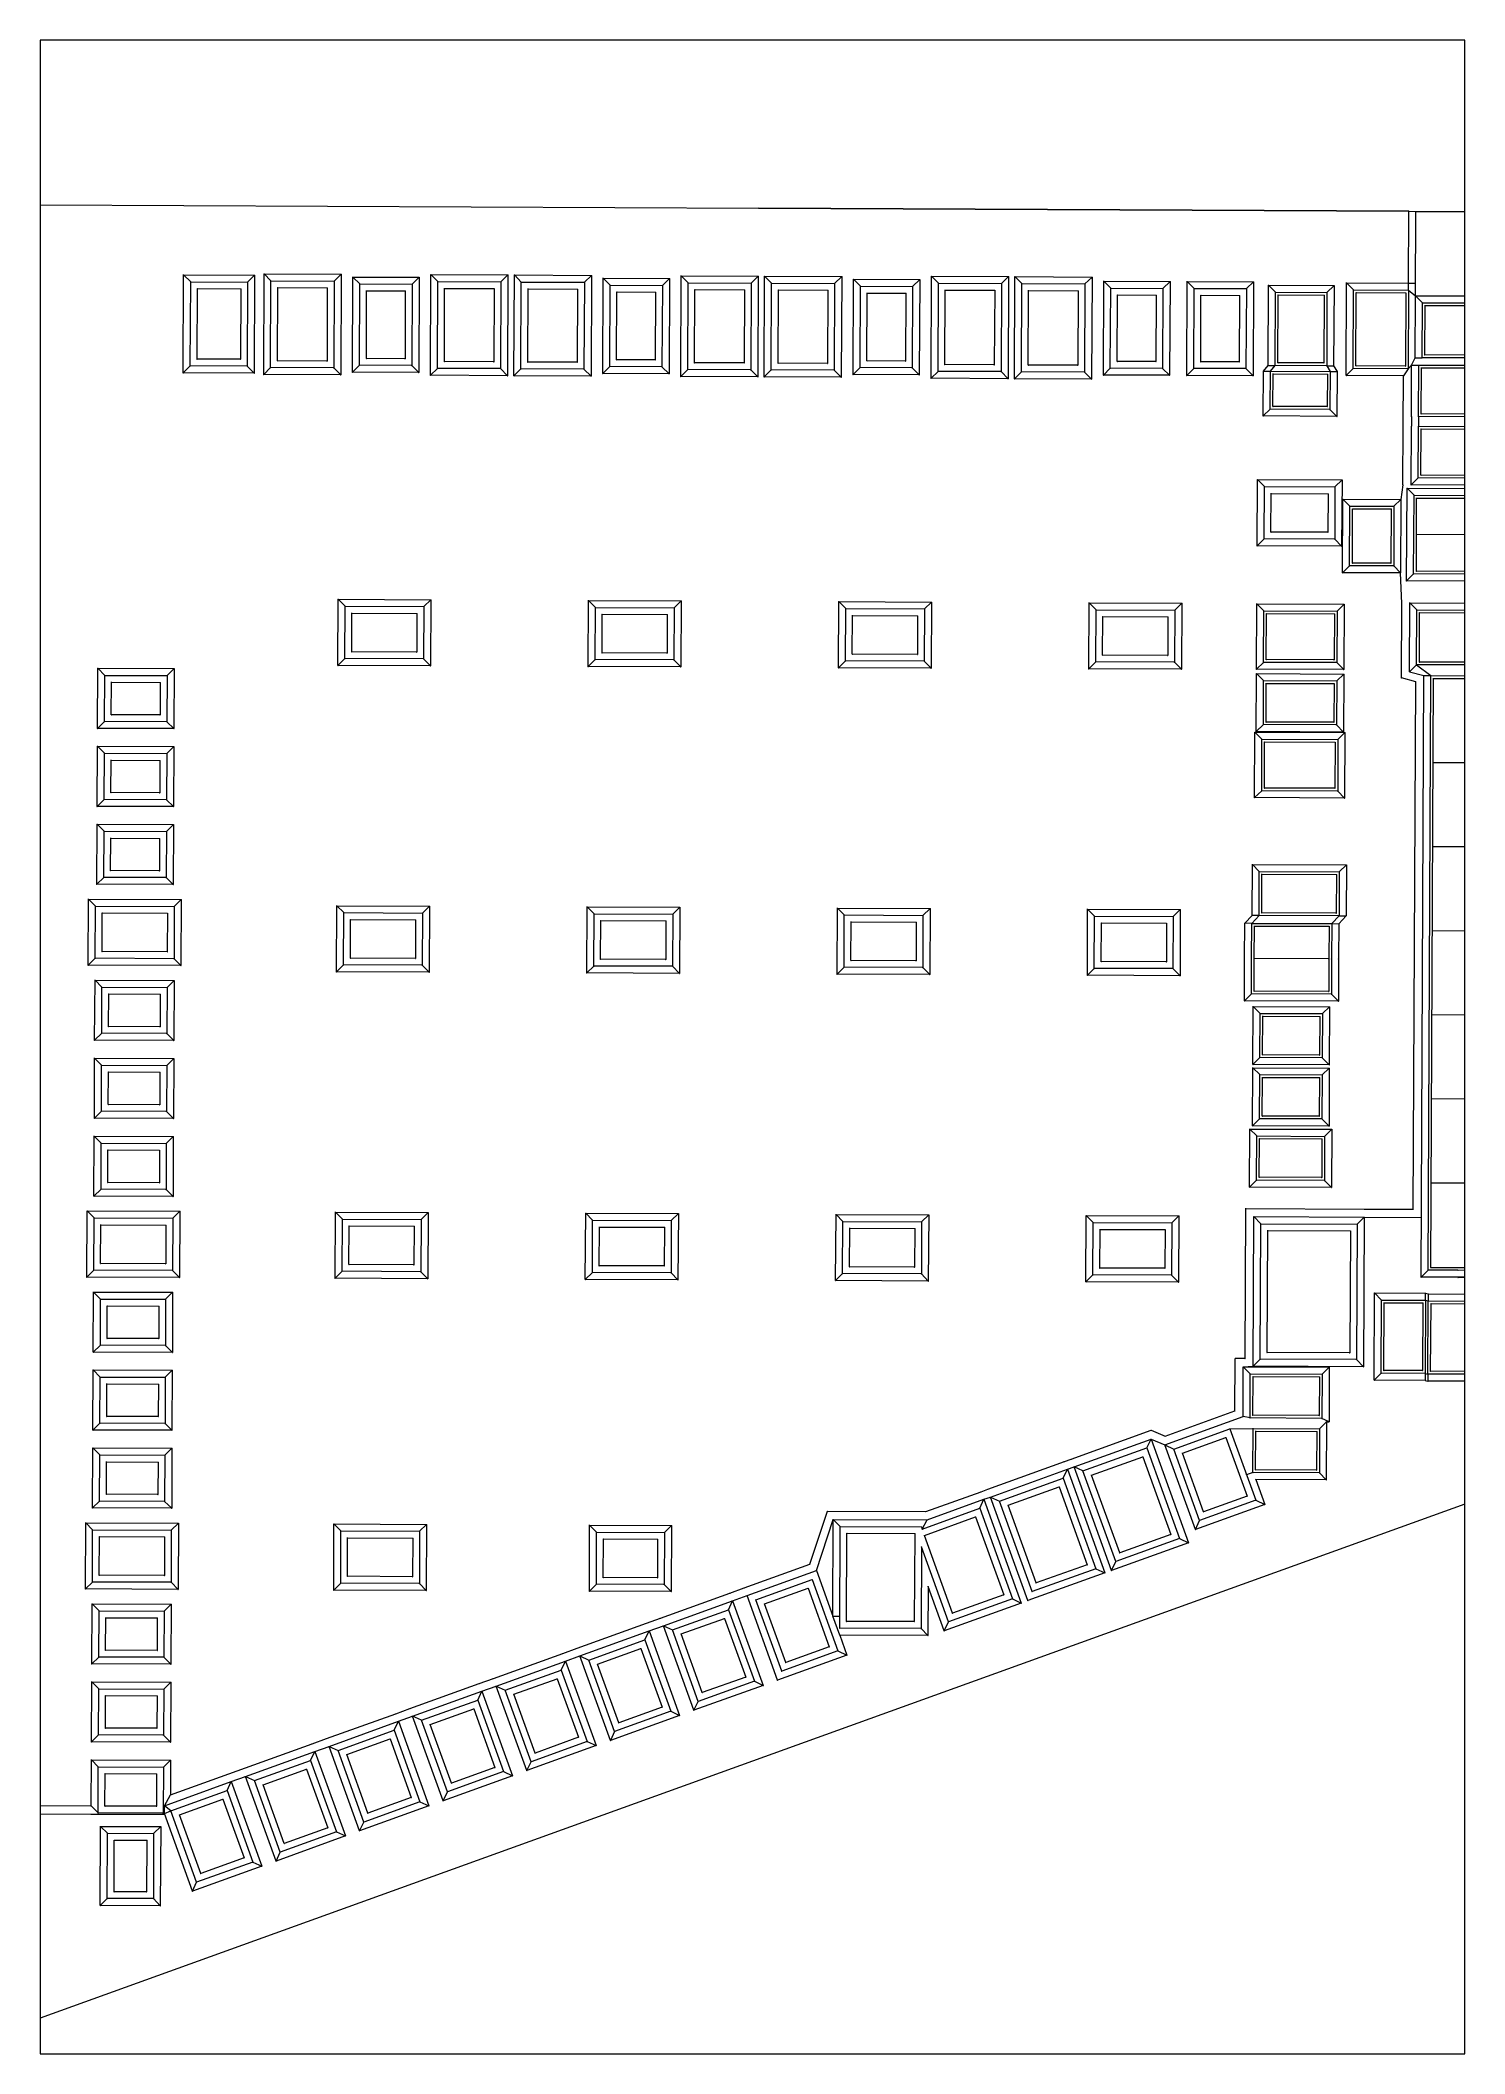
# Paper-space layout 'Planblad_1' of a CAD drawing. Header units: metres. Extents: x 0 to 0.21, y 0 to 0.297.
# The model-space entities are those that its viewports show. They can reach past a viewport. Long polylines and large blocks are cut down to what shows.
import ezdxf

# ---------------------------------------------------------------- set-up
doc = ezdxf.new("R2010")
doc.units = ezdxf.units.M
doc.linetypes.add('DASHED', pattern=[2.25, 2, -0.25])
doc.layers.add('Velddata', color=7, linetype='Continuous')

# ---------------------------------------------------------------- blocks, each defined once
blk = doc.blocks.new('INVISIBLE')
at = {"color": 0, "linetype": 'Continuous', "lineweight": 9}
for p, q in [((-0.0125, 0), (0.0125, 0)), ((0, -0.0125), (0, 0.0125))]:
    blk.add_line(p, q, dxfattribs=at)

msp = doc.modelspace()

# ---------------------------------------------------------------- linework, layer by layer
at = {"layer": 'Velddata', "color": 1, "linetype": 'Continuous', "lineweight": 0}
for p, q in [((241585.85, 1156774.04, 29.43), (241640, 1156773.79, 29.43)), ((241687.94, 1156773.57, 29.43), (241640, 1156773.79, 29.43)), ((241687.91, 1156768.27, 29.43), (241687.94, 1156773.57, 29.43)), ((241687.94, 1156773.57, 29.43), (241688.45, 1156773.56, 28.23)), ((241688.42, 1156767.34, 28.23), (241688.45, 1156773.56, 28.23)), ((241688.45, 1156773.56, 28.23), (241699.63, 1156773.51, 28.23)), ((241687.91, 1156767.75, 28.4), (241687.91, 1156768.27, 29.43)), ((241687.91, 1156768.27, 29.43), (241688.42, 1156768.26, 28.23)), ((241687.91, 1156767.75, 28.4), (241688.42, 1156767.34, 28.23)), ((241687.88, 1156761.95, 28.4), (241687.54, 1156761.44, 29.43)), ((241687.52, 1156757.71, 29.43), (241687.54, 1156761.44, 29.43)), ((241687.5, 1156753.4, 29.43), (241687.52, 1156757.71, 29.43)), ((241687.5, 1156753.4, 29.43), (241687.35, 1156752.32, 29.43)), ((241687.41, 1156744.65, 29.43), (241687.33, 1156746.89, 29.43)), ((241687.39, 1156739.15, 29.43), (241687.41, 1156744.65, 29.43)), ((241688.44, 1156738.87, 29.43), (241687.39, 1156739.15, 29.43)), ((241688.26, 1156699.96, 29.43), (241688.44, 1156738.87, 29.43)), ((241675.87, 1156688.95, 29.43), (241675.92, 1156700.02, 29.43)), ((241675.92, 1156700.02, 29.43), (241684.65, 1156699.98, 29.43)), ((241684.65, 1156699.98, 29.43), (241688.26, 1156699.96, 29.43)), ((241684.65, 1156699.38, 28.23), (241688.86, 1156699.36, 28.23)), ((241675.12, 1156685.09, 29.43), (241675.14, 1156688.95, 29.43)), ((241675.87, 1156688.95, 29.43), (241675.14, 1156688.95, 29.43)), ((241675.73, 1156688.34, 28.23), (241676.46, 1156688.39, 28.23)), ((241669.97, 1156683.23, 29.43), (241675.12, 1156685.09, 29.43)), ((241663.05, 1156681.53, 29.43), (241668.94, 1156683.66, 29.43)), ((241668.93, 1156683.01, 28.23), (241669.95, 1156682.59, 28.23)), ((241668.94, 1156683.66, 29.43), (241669.97, 1156683.23, 29.43)), ((241656.89, 1156679.31, 29.43), (241662.56, 1156681.36, 29.43)), ((241662.56, 1156681.36, 29.43), (241663.05, 1156681.53, 29.43)), ((241662.56, 1156681.36, 29.43), (241662.56, 1156681.36, 29.43)), ((241699.2, 1156680.78, 28.23), (241585.23, 1156639.64, 28.23)), ((241662.77, 1156680.79, 28.23), (241663.26, 1156680.97, 28.23)), ((241652.32, 1156677.66, 29.43), (241656.4, 1156679.13, 29.43)), ((241656.4, 1156679.13, 29.43), (241656.89, 1156679.31, 29.43)), ((241656.4, 1156679.13, 29.43), (241656.4, 1156679.13, 29.43)), ((241656.61, 1156678.57, 28.23), (241657.09, 1156678.74, 28.23)), ((241643.78, 1156673.78, 29.43), (241645.07, 1156677.69, 29.43)), ((241644.26, 1156673.31, 28.23), (241645.5, 1156677.09, 28.23)), ((241645.07, 1156677.69, 29.43), (241652.32, 1156677.66, 29.43)), ((241638.94, 1156672.03, 29.43), (241643.78, 1156673.78, 29.43)), ((241632.78, 1156669.81, 29.43), (241637.89, 1156671.65, 29.43)), ((241637.89, 1156671.65, 29.43), (241638.94, 1156672.03, 29.43)), ((241637.89, 1156671.65, 29.43), (241637.89, 1156671.65, 29.43)), ((241638.09, 1156671.09, 28.23), (241639.15, 1156671.47, 28.23)), ((241631.73, 1156669.43, 29.43), (241632.78, 1156669.81, 29.43)), ((241626.62, 1156667.59, 29.43), (241631.73, 1156669.43, 29.43)), ((241631.73, 1156669.43, 29.43), (241631.73, 1156669.43, 29.43)), ((241631.93, 1156668.87, 28.23), (241632.99, 1156669.25, 28.23)), ((241620.46, 1156665.36, 29.43), (241625.57, 1156667.21, 29.43)), ((241625.57, 1156667.21, 29.43), (241626.62, 1156667.59, 29.43)), ((241625.57, 1156667.21, 29.43), (241625.57, 1156667.21, 29.43)), ((241625.77, 1156666.64, 28.23), (241626.83, 1156667.02, 28.23)), ((241619.41, 1156664.98, 29.43), (241620.46, 1156665.36, 29.43)), ((241614.3, 1156663.14, 29.43), (241619.41, 1156664.98, 29.43)), ((241619.41, 1156664.98, 29.43), (241619.41, 1156664.98, 29.43)), ((241619.61, 1156664.42, 28.23), (241620.67, 1156664.8, 28.23)), ((241608.14, 1156660.92, 29.43), (241613.25, 1156662.76, 29.43)), ((241613.25, 1156662.76, 29.43), (241614.3, 1156663.14, 29.43)), ((241613.25, 1156662.76, 29.43), (241613.25, 1156662.76, 29.43)), ((241613.45, 1156662.2, 28.23), (241614.5, 1156662.58, 28.23)), ((241607.09, 1156660.54, 29.43), (241608.14, 1156660.92, 29.43)), ((241596.64, 1156656.77, 29.43), (241607.09, 1156660.54, 29.43)), ((241607.09, 1156660.54, 29.43), (241607.09, 1156660.54, 29.43)), ((241607.29, 1156659.97, 28.23), (241608.34, 1156660.35, 28.23)), ((241601.13, 1156657.75, 28.23), (241602.18, 1156658.13, 28.23)), ((241596.2, 1156655.97, 28.23), (241596.64, 1156656.77, 29.43)), ((241585.3, 1156655.99, 29.43), (241590.8, 1156655.96, 29.43)), ((241585.3, 1156655.39, 28.23), (241590.8, 1156655.36, 28.23)), ((241590.8, 1156655.96, 29.43), (241591.32, 1156655.44, 28.4)), ((241590.8, 1156655.36, 28.23), (241591.23, 1156655.36, 28.23)), ((241591.23, 1156655.36, 28.23), (241596.2, 1156655.34, 28.23)), ((241596.2, 1156655.34, 28.23), (241596.2, 1156655.97, 28.23))]:
    msp.add_line(p, q, dxfattribs=at)
at = {"layer": 'Velddata', "color": 5, "linetype": 'Continuous', "lineweight": 0}
for p, q in [((241597.59, 1156761.65, 29.43), (241597.62, 1156768.88, 29.43)), ((241597.62, 1156768.88, 29.43), (241598.14, 1156768.36, 28.4)), ((241597.62, 1156768.88, 29.43), (241602.85, 1156768.86, 29.43)), ((241598.11, 1156762.16, 28.4), (241598.14, 1156768.36, 28.4)), ((241598.14, 1156768.36, 28.4), (241602.34, 1156768.35, 28.4)), ((241602.34, 1156768.35, 28.4), (241602.31, 1156762.15, 28.4)), ((241602.34, 1156768.35, 28.4), (241602.85, 1156768.86, 29.43)), ((241602.85, 1156768.86, 29.43), (241602.82, 1156761.63, 29.43)), ((241603.52, 1156761.52, 29.43), (241603.55, 1156768.95, 29.43)), ((241603.55, 1156768.95, 29.43), (241604.06, 1156768.44, 28.4)), ((241603.55, 1156768.95, 29.43), (241609.23, 1156768.93, 29.43)), ((241604.03, 1156762.04, 28.4), (241604.06, 1156768.44, 28.4)), ((241604.06, 1156768.44, 28.4), (241608.71, 1156768.42, 28.4)), ((241608.71, 1156768.42, 28.4), (241608.68, 1156762.02, 28.4)), ((241608.71, 1156768.42, 28.4), (241609.23, 1156768.93, 29.43)), ((241609.23, 1156768.93, 29.43), (241609.2, 1156761.5, 29.43)), ((241610.07, 1156761.69, 29.43), (241610.1, 1156768.72, 29.43)), ((241610.61, 1156768.21, 28.4), (241610.1, 1156768.72, 29.43)), ((241610.1, 1156768.72, 29.43), (241614.98, 1156768.7, 29.43)), ((241610.58, 1156762.21, 28.4), (241610.61, 1156768.21, 28.4)), ((241610.61, 1156768.21, 28.4), (241614.46, 1156768.19, 28.4)), ((241614.46, 1156768.19, 28.4), (241614.43, 1156762.19, 28.4)), ((241614.46, 1156768.19, 28.4), (241614.98, 1156768.7, 29.43)), ((241614.98, 1156768.7, 29.43), (241614.95, 1156761.67, 29.43)), ((241615.82, 1156761.47, 29.43), (241615.85, 1156768.9, 29.43)), ((241615.85, 1156768.9, 29.43), (241616.36, 1156768.38, 28.4)), ((241615.85, 1156768.9, 29.43), (241621.53, 1156768.87, 29.43)), ((241616.33, 1156761.98, 28.4), (241616.36, 1156768.38, 28.4)), ((241616.36, 1156768.38, 28.4), (241621.01, 1156768.36, 28.4)), ((241621.01, 1156768.36, 28.4), (241620.98, 1156761.96, 28.4)), ((241621.01, 1156768.36, 28.4), (241621.53, 1156768.87, 29.43)), ((241621.53, 1156768.87, 29.43), (241621.5, 1156761.44, 29.43)), ((241621.97, 1156761.44, 29.43), (241622, 1156768.87, 29.43)), ((241622.51, 1156768.35, 28.4), (241622, 1156768.87, 29.43)), ((241622, 1156768.87, 29.43), (241627.68, 1156768.84, 29.43)), ((241622.48, 1156761.95, 28.4), (241622.51, 1156768.35, 28.4)), ((241622.51, 1156768.35, 28.4), (241627.16, 1156768.33, 28.4)), ((241627.16, 1156768.33, 28.4), (241627.13, 1156761.93, 28.4)), ((241627.16, 1156768.33, 28.4), (241627.68, 1156768.84, 29.43)), ((241627.68, 1156768.84, 29.43), (241627.65, 1156761.41, 29.43)), ((241628.52, 1156761.61, 29.43), (241628.55, 1156768.64, 29.43)), ((241628.55, 1156768.64, 29.43), (241629.06, 1156768.12, 28.4)), ((241628.55, 1156768.64, 29.43), (241633.43, 1156768.62, 29.43)), ((241629.03, 1156762.12, 28.4), (241629.06, 1156768.12, 28.4)), ((241629.06, 1156768.12, 28.4), (241632.91, 1156768.1, 28.4)), ((241632.91, 1156768.1, 28.4), (241632.88, 1156762.1, 28.4)), ((241632.91, 1156768.1, 28.4), (241633.43, 1156768.62, 29.43)), ((241633.43, 1156768.62, 29.43), (241633.4, 1156761.59, 29.43)), ((241634.27, 1156761.38, 29.43), (241634.3, 1156768.81, 29.43)), ((241634.3, 1156768.81, 29.43), (241634.81, 1156768.3, 28.4)), ((241634.3, 1156768.81, 29.43), (241639.98, 1156768.79, 29.43)), ((241634.78, 1156761.9, 28.4), (241634.81, 1156768.3, 28.4)), ((241634.81, 1156768.3, 28.4), (241639.46, 1156768.27, 28.4)), ((241639.46, 1156768.27, 28.4), (241639.43, 1156761.87, 28.4)), ((241639.46, 1156768.27, 28.4), (241639.98, 1156768.79, 29.43)), ((241639.98, 1156768.79, 29.43), (241639.95, 1156761.36, 29.43)), ((241640.42, 1156761.35, 29.43), (241640.45, 1156768.78, 29.43)), ((241640.45, 1156768.78, 29.43), (241640.96, 1156768.27, 28.4)), ((241640.45, 1156768.78, 29.43), (241646.13, 1156768.76, 29.43)), ((241640.93, 1156761.87, 28.4), (241640.96, 1156768.27, 28.4)), ((241640.96, 1156768.27, 28.4), (241645.61, 1156768.25, 28.4)), ((241645.61, 1156768.25, 28.4), (241645.58, 1156761.85, 28.4)), ((241645.61, 1156768.25, 28.4), (241646.13, 1156768.76, 29.43)), ((241646.13, 1156768.76, 29.43), (241646.1, 1156761.33, 29.43)), ((241646.97, 1156761.52, 29.43), (241647, 1156768.55, 29.43)), ((241647, 1156768.55, 29.43), (241647.51, 1156768.04, 28.4)), ((241647, 1156768.55, 29.43), (241651.88, 1156768.53, 29.43)), ((241647.48, 1156762.04, 28.4), (241647.51, 1156768.04, 28.4)), ((241647.51, 1156768.04, 28.4), (241651.36, 1156768.02, 28.4)), ((241651.36, 1156768.02, 28.4), (241651.33, 1156762.02, 28.4)), ((241651.36, 1156768.02, 28.4), (241651.88, 1156768.53, 29.43)), ((241651.88, 1156768.53, 29.43), (241651.85, 1156761.5, 29.43)), ((241652.72, 1156761.25, 29.43), (241652.75, 1156768.78, 29.43)), ((241653.26, 1156768.26, 28.4), (241652.75, 1156768.78, 29.43)), ((241652.75, 1156768.78, 29.43), (241658.43, 1156768.75, 29.43)), ((241653.23, 1156761.76, 28.4), (241653.26, 1156768.26, 28.4)), ((241653.26, 1156768.26, 28.4), (241657.91, 1156768.24, 28.4)), ((241657.91, 1156768.24, 28.4), (241657.88, 1156761.74, 28.4)), ((241657.91, 1156768.24, 28.4), (241658.43, 1156768.75, 29.43)), ((241658.43, 1156768.75, 29.43), (241658.39, 1156761.22, 29.43)), ((241658.86, 1156761.22, 29.43), (241658.9, 1156768.75, 29.43)), ((241658.9, 1156768.75, 29.43), (241659.41, 1156768.23, 28.4)), ((241658.9, 1156768.75, 29.43), (241664.58, 1156768.72, 29.43)), ((241659.38, 1156761.73, 28.4), (241659.41, 1156768.23, 28.4)), ((241659.41, 1156768.23, 28.4), (241664.06, 1156768.21, 28.4)), ((241664.06, 1156768.21, 28.4), (241664.03, 1156761.71, 28.4)), ((241664.06, 1156768.21, 28.4), (241664.58, 1156768.72, 29.43)), ((241664.58, 1156768.72, 29.43), (241664.54, 1156761.19, 29.43)), ((241665.42, 1156761.49, 29.43), (241665.45, 1156768.42, 29.43)), ((241665.96, 1156767.9, 28.4), (241665.45, 1156768.42, 29.43)), ((241665.45, 1156768.42, 29.43), (241670.33, 1156768.4, 29.43)), ((241665.93, 1156762, 28.4), (241665.96, 1156767.9, 28.4)), ((241665.96, 1156767.9, 28.4), (241669.81, 1156767.88, 28.4)), ((241669.81, 1156767.88, 28.4), (241669.78, 1156761.98, 28.4)), ((241669.81, 1156767.88, 28.4), (241670.33, 1156768.4, 29.43)), ((241670.33, 1156768.4, 29.43), (241670.3, 1156761.47, 29.43)), ((241671.57, 1156761.46, 29.43), (241671.6, 1156768.39, 29.43)), ((241671.6, 1156768.39, 29.43), (241672.11, 1156767.87, 28.4)), ((241671.6, 1156768.39, 29.43), (241676.48, 1156768.37, 29.43)), ((241672.08, 1156761.97, 28.4), (241672.11, 1156767.87, 28.4)), ((241672.11, 1156767.87, 28.4), (241675.96, 1156767.86, 28.4)), ((241675.96, 1156767.86, 28.4), (241675.93, 1156761.96, 28.4)), ((241675.96, 1156767.86, 28.4), (241676.48, 1156768.37, 29.43)), ((241676.48, 1156768.37, 29.43), (241676.45, 1156761.44, 29.43)), ((241677.56, 1156762.2, 29.43), (241677.59, 1156768.11, 29.43)), ((241677.59, 1156768.11, 29.43), (241678.1, 1156767.6, 28.4)), ((241677.59, 1156768.11, 29.43), (241682.42, 1156768.09, 29.43)), ((241678.08, 1156762.2, 28.4), (241678.1, 1156767.6, 28.4)), ((241678.1, 1156767.6, 28.4), (241681.9, 1156767.58, 28.4)), ((241681.9, 1156767.58, 28.4), (241681.88, 1156762.18, 28.4)), ((241681.9, 1156767.58, 28.4), (241682.42, 1156768.09, 29.43)), ((241682.42, 1156768.09, 29.43), (241682.39, 1156762.18, 29.43)), ((241683.32, 1156761.46, 29.43), (241683.35, 1156768.29, 29.43)), ((241683.35, 1156768.29, 29.43), (241683.86, 1156767.77, 28.4)), ((241683.35, 1156768.29, 29.43), (241687.91, 1156768.27, 29.43)), ((241683.83, 1156761.97, 28.4), (241683.86, 1156767.77, 28.4)), ((241683.86, 1156767.77, 28.4), (241687.91, 1156767.75, 28.4)), ((241687.91, 1156767.75, 28.4), (241687.88, 1156761.95, 28.4)), ((241688.4, 1156762.77, 28.23), (241688.42, 1156767.34, 28.23)), ((241688.42, 1156767.34, 28.23), (241688.93, 1156766.82, 27.2)), ((241688.42, 1156767.34, 28.23), (241694.85, 1156767.31, 28.23)), ((241688.91, 1156762.77, 27.2), (241688.93, 1156766.82, 27.2)), ((241688.93, 1156766.82, 27.2), (241694.33, 1156766.8, 27.2)), ((241597.59, 1156761.65, 29.43), (241598.11, 1156762.16, 28.4)), ((241602.82, 1156761.63, 29.43), (241597.59, 1156761.65, 29.43)), ((241602.31, 1156762.15, 28.4), (241598.11, 1156762.16, 28.4)), ((241602.31, 1156762.15, 28.4), (241602.82, 1156761.63, 29.43)), ((241603.52, 1156761.52, 29.43), (241604.03, 1156762.04, 28.4)), ((241608.68, 1156762.02, 28.4), (241604.03, 1156762.04, 28.4)), ((241608.68, 1156762.02, 28.4), (241609.2, 1156761.5, 29.43)), ((241610.07, 1156761.69, 29.43), (241610.58, 1156762.21, 28.4)), ((241614.95, 1156761.67, 29.43), (241610.07, 1156761.69, 29.43)), ((241614.43, 1156762.19, 28.4), (241610.58, 1156762.21, 28.4)), ((241614.43, 1156762.19, 28.4), (241614.95, 1156761.67, 29.43)), ((241615.82, 1156761.47, 29.43), (241616.33, 1156761.98, 28.4)), ((241620.98, 1156761.96, 28.4), (241616.33, 1156761.98, 28.4)), ((241620.98, 1156761.96, 28.4), (241621.5, 1156761.44, 29.43)), ((241621.97, 1156761.44, 29.43), (241622.48, 1156761.95, 28.4)), ((241627.13, 1156761.93, 28.4), (241622.48, 1156761.95, 28.4)), ((241627.13, 1156761.93, 28.4), (241627.65, 1156761.41, 29.43)), ((241628.52, 1156761.61, 29.43), (241629.03, 1156762.12, 28.4)), ((241633.4, 1156761.59, 29.43), (241628.52, 1156761.61, 29.43)), ((241632.88, 1156762.1, 28.4), (241629.03, 1156762.12, 28.4)), ((241632.88, 1156762.1, 28.4), (241633.4, 1156761.59, 29.43)), ((241634.27, 1156761.38, 29.43), (241634.78, 1156761.9, 28.4)), ((241639.43, 1156761.87, 28.4), (241634.78, 1156761.9, 28.4)), ((241639.43, 1156761.87, 28.4), (241639.95, 1156761.36, 29.43)), ((241640.42, 1156761.35, 29.43), (241640.93, 1156761.87, 28.4)), ((241645.58, 1156761.85, 28.4), (241640.93, 1156761.87, 28.4)), ((241645.58, 1156761.85, 28.4), (241646.1, 1156761.33, 29.43)), ((241646.97, 1156761.52, 29.43), (241647.48, 1156762.04, 28.4)), ((241651.33, 1156762.02, 28.4), (241647.48, 1156762.04, 28.4)), ((241651.33, 1156762.02, 28.4), (241651.85, 1156761.5, 29.43)), ((241652.72, 1156761.25, 29.43), (241653.23, 1156761.76, 28.4)), ((241657.88, 1156761.74, 28.4), (241653.23, 1156761.76, 28.4)), ((241658.39, 1156761.22, 29.43), (241657.88, 1156761.74, 28.4)), ((241658.86, 1156761.22, 29.43), (241659.38, 1156761.73, 28.4)), ((241664.03, 1156761.71, 28.4), (241659.38, 1156761.73, 28.4)), ((241664.03, 1156761.71, 28.4), (241664.54, 1156761.19, 29.43)), ((241665.42, 1156761.49, 29.43), (241665.93, 1156762, 28.4)), ((241669.78, 1156761.98, 28.4), (241665.93, 1156762, 28.4)), ((241669.78, 1156761.98, 28.4), (241670.3, 1156761.47, 29.43)), ((241671.57, 1156761.46, 29.43), (241672.08, 1156761.97, 28.4)), ((241675.93, 1156761.96, 28.4), (241672.08, 1156761.97, 28.4)), ((241675.93, 1156761.96, 28.4), (241676.45, 1156761.44, 29.43)), ((241677.2, 1156758.47, 29.43), (241677.21, 1156761.78, 29.43)), ((241677.21, 1156761.78, 29.43), (241677.56, 1156762.2, 29.43)), ((241677.21, 1156761.78, 29.43), (241677.73, 1156761.78, 28.4)), ((241677.56, 1156762.2, 29.43), (241678.08, 1156762.2, 28.4)), ((241677.71, 1156758.98, 28.4), (241677.73, 1156761.78, 28.4)), ((241677.73, 1156761.78, 28.4), (241678.08, 1156762.2, 28.4)), ((241677.73, 1156761.78, 28.4), (241682.13, 1156761.76, 28.4)), ((241681.88, 1156762.18, 28.4), (241678.08, 1156762.2, 28.4)), ((241681.88, 1156762.18, 28.4), (241682.13, 1156761.76, 28.4)), ((241681.88, 1156762.18, 28.4), (241682.39, 1156762.18, 29.43)), ((241682.13, 1156761.76, 28.4), (241682.11, 1156758.96, 28.4)), ((241682.13, 1156761.76, 28.4), (241682.64, 1156761.76, 29.43)), ((241682.39, 1156762.18, 29.43), (241682.64, 1156761.76, 29.43)), ((241682.64, 1156761.76, 29.43), (241682.63, 1156758.44, 29.43)), ((241683.32, 1156761.46, 29.43), (241683.83, 1156761.97, 28.4)), ((241687.88, 1156761.95, 28.4), (241683.83, 1156761.97, 28.4)), ((241687.88, 1156761.95, 28.4), (241688.14, 1156762.23, 28.23)), ((241688.13, 1156758.43, 28.23), (241688.14, 1156762.23, 28.23)), ((241688.14, 1156762.23, 28.23), (241688.4, 1156762.77, 28.23)), ((241688.14, 1156762.23, 28.23), (241688.66, 1156762.23, 27.2)), ((241688.4, 1156762.77, 28.23), (241688.91, 1156762.77, 27.2)), ((241688.64, 1156758.43, 27.2), (241688.66, 1156762.23, 27.2)), ((241688.66, 1156762.23, 27.2), (241694.46, 1156762.2, 27.2)), ((241694.31, 1156762.75, 27.2), (241688.91, 1156762.77, 27.2)), ((241609.2, 1156761.5, 29.43), (241603.52, 1156761.52, 29.43)), ((241621.5, 1156761.44, 29.43), (241615.82, 1156761.47, 29.43)), ((241627.65, 1156761.41, 29.43), (241621.97, 1156761.44, 29.43)), ((241639.95, 1156761.36, 29.43), (241634.27, 1156761.38, 29.43)), ((241646.1, 1156761.33, 29.43), (241640.42, 1156761.35, 29.43)), ((241651.85, 1156761.5, 29.43), (241646.97, 1156761.52, 29.43)), ((241658.39, 1156761.22, 29.43), (241652.72, 1156761.25, 29.43)), ((241664.54, 1156761.19, 29.43), (241658.86, 1156761.22, 29.43)), ((241670.3, 1156761.47, 29.43), (241665.42, 1156761.49, 29.43)), ((241676.45, 1156761.44, 29.43), (241671.57, 1156761.46, 29.43)), ((241687.54, 1156761.44, 29.43), (241683.32, 1156761.46, 29.43)), ((241677.2, 1156758.47, 29.43), (241677.71, 1156758.98, 28.4)), ((241682.11, 1156758.96, 28.4), (241677.71, 1156758.98, 28.4)), ((241682.11, 1156758.96, 28.4), (241682.63, 1156758.44, 29.43)), ((241682.63, 1156758.44, 29.43), (241677.2, 1156758.47, 29.43)), ((241688.1, 1156753.4, 28.23), (241688.12, 1156757.71, 28.23)), ((241688.13, 1156758.43, 28.23), (241688.12, 1156757.71, 28.23)), ((241688.62, 1156753.91, 27.2), (241688.64, 1156757.71, 27.2)), ((241694.44, 1156758.4, 27.2), (241688.64, 1156758.43, 27.2)), ((241688.64, 1156758.43, 27.2), (241688.64, 1156757.71, 27.2)), ((241688.64, 1156757.71, 27.2), (241694.44, 1156757.68, 27.2)), ((241676.75, 1156748.9, 29.43), (241676.78, 1156753.78, 29.43)), ((241677.29, 1156753.27, 28.4), (241676.78, 1156753.78, 29.43)), ((241676.78, 1156753.78, 29.43), (241683.01, 1156753.75, 29.43)), ((241677.27, 1156749.42, 28.4), (241677.29, 1156753.27, 28.4)), ((241677.29, 1156753.27, 28.4), (241682.49, 1156753.24, 28.4)), ((241682.49, 1156753.24, 28.4), (241682.47, 1156749.39, 28.4)), ((241683.01, 1156753.75, 29.43), (241682.49, 1156753.24, 28.4)), ((241683.01, 1156753.75, 29.43), (241682.98, 1156748.87, 29.43)), ((241687.77, 1156746.31, 28.23), (241687.8, 1156753.14, 28.23)), ((241688.32, 1156752.62, 27.2), (241687.8, 1156753.14, 28.23)), ((241687.8, 1156753.14, 28.23), (241695.23, 1156753.1, 28.23)), ((241688.1, 1156753.4, 28.23), (241688.62, 1156753.91, 27.2)), ((241694.93, 1156753.36, 28.23), (241688.1, 1156753.4, 28.23)), ((241694.42, 1156753.88, 27.2), (241688.62, 1156753.91, 27.2)), ((241683.05, 1156746.91, 29.43), (241683.07, 1156752.34, 29.43)), ((241683.07, 1156752.34, 29.43), (241683.59, 1156751.82, 28.4)), ((241683.07, 1156752.34, 29.43), (241687.35, 1156752.32, 29.43)), ((241683.57, 1156747.42, 28.4), (241683.59, 1156751.82, 28.4)), ((241683.59, 1156751.82, 28.4), (241686.84, 1156751.81, 28.4)), ((241686.84, 1156751.81, 28.4), (241686.82, 1156747.41, 28.4)), ((241686.84, 1156751.81, 28.4), (241687.35, 1156752.32, 29.43)), ((241687.35, 1156752.32, 29.43), (241687.33, 1156746.89, 29.43)), ((241688.29, 1156746.82, 27.2), (241688.32, 1156752.62, 27.2)), ((241688.32, 1156752.62, 27.2), (241694.72, 1156752.59, 27.2)), ((241676.75, 1156748.9, 29.43), (241677.27, 1156749.42, 28.4)), ((241682.98, 1156748.87, 29.43), (241676.75, 1156748.9, 29.43)), ((241682.47, 1156749.39, 28.4), (241677.27, 1156749.42, 28.4)), ((241682.47, 1156749.39, 28.4), (241682.98, 1156748.87, 29.43)), ((241683.05, 1156746.91, 29.43), (241683.57, 1156747.42, 28.4)), ((241687.33, 1156746.89, 29.43), (241683.05, 1156746.91, 29.43)), ((241686.82, 1156747.41, 28.4), (241683.57, 1156747.42, 28.4)), ((241686.82, 1156747.41, 28.4), (241687.33, 1156746.89, 29.43)), ((241687.77, 1156746.31, 28.23), (241688.29, 1156746.82, 27.2)), ((241694.69, 1156746.79, 27.2), (241688.29, 1156746.82, 27.2)), ((241695.2, 1156746.27, 28.23), (241687.77, 1156746.31, 28.23)), ((241608.99, 1156740.07, 29.43), (241609.01, 1156744.95, 29.43)), ((241609.01, 1156744.95, 29.43), (241609.53, 1156744.44, 28.4)), ((241609.01, 1156744.95, 29.43), (241615.84, 1156744.92, 29.43)), ((241609.51, 1156740.59, 28.4), (241609.53, 1156744.44, 28.4)), ((241609.53, 1156744.44, 28.4), (241615.33, 1156744.41, 28.4)), ((241615.33, 1156744.41, 28.4), (241615.31, 1156740.56, 28.4)), ((241615.33, 1156744.41, 28.4), (241615.84, 1156744.92, 29.43)), ((241615.84, 1156744.92, 29.43), (241615.82, 1156740.04, 29.43)), ((241627.44, 1156739.99, 29.43), (241627.46, 1156744.87, 29.43)), ((241627.46, 1156744.87, 29.43), (241627.98, 1156744.35, 28.4)), ((241627.46, 1156744.87, 29.43), (241634.29, 1156744.84, 29.43)), ((241627.96, 1156740.5, 28.4), (241627.98, 1156744.35, 28.4)), ((241627.98, 1156744.35, 28.4), (241633.78, 1156744.33, 28.4)), ((241633.78, 1156744.33, 28.4), (241633.76, 1156740.48, 28.4)), ((241633.78, 1156744.33, 28.4), (241634.29, 1156744.84, 29.43)), ((241634.29, 1156744.84, 29.43), (241634.27, 1156739.96, 29.43)), ((241645.89, 1156739.9, 29.43), (241645.91, 1156744.78, 29.43)), ((241645.91, 1156744.78, 29.43), (241646.43, 1156744.27, 28.4)), ((241645.91, 1156744.78, 29.43), (241652.74, 1156744.75, 29.43)), ((241646.41, 1156740.42, 28.4), (241646.43, 1156744.27, 28.4)), ((241646.43, 1156744.27, 28.4), (241652.23, 1156744.24, 28.4)), ((241652.23, 1156744.24, 28.4), (241652.21, 1156740.39, 28.4)), ((241652.23, 1156744.24, 28.4), (241652.74, 1156744.75, 29.43)), ((241652.74, 1156744.75, 29.43), (241652.72, 1156739.87, 29.43)), ((241664.34, 1156739.82, 29.43), (241664.36, 1156744.7, 29.43)), ((241664.36, 1156744.7, 29.43), (241664.88, 1156744.18, 28.4)), ((241664.36, 1156744.7, 29.43), (241671.19, 1156744.67, 29.43)), ((241664.86, 1156740.33, 28.4), (241664.88, 1156744.18, 28.4)), ((241664.88, 1156744.18, 28.4), (241670.68, 1156744.16, 28.4)), ((241670.68, 1156744.16, 28.4), (241670.66, 1156740.31, 28.4)), ((241670.68, 1156744.16, 28.4), (241671.19, 1156744.67, 29.43)), ((241671.19, 1156744.67, 29.43), (241671.17, 1156739.79, 29.43)), ((241676.71, 1156739.79, 29.43), (241676.73, 1156744.62, 29.43)), ((241677.25, 1156744.1, 28.4), (241676.73, 1156744.62, 29.43)), ((241676.73, 1156744.62, 29.43), (241683.16, 1156744.59, 29.43)), ((241677.23, 1156740.3, 28.4), (241677.25, 1156744.1, 28.4)), ((241677.25, 1156744.1, 28.4), (241682.65, 1156744.08, 28.4)), ((241682.65, 1156744.08, 28.4), (241682.63, 1156740.28, 28.4)), ((241682.65, 1156744.08, 28.4), (241683.16, 1156744.59, 29.43)), ((241683.16, 1156744.59, 29.43), (241683.14, 1156739.76, 29.43)), ((241687.99, 1156739.61, 28.23), (241688.01, 1156744.69, 28.23)), ((241688.53, 1156744.17, 27.2), (241688.01, 1156744.69, 28.23)), ((241688.01, 1156744.69, 28.23), (241694.94, 1156744.66, 28.23)), ((241688.51, 1156740.12, 27.2), (241688.53, 1156744.17, 27.2)), ((241688.53, 1156744.17, 27.2), (241694.43, 1156744.15, 27.2)), ((241591.27, 1156735.43, 29.43), (241591.29, 1156739.86, 29.43)), ((241591.29, 1156739.86, 29.43), (241591.8, 1156739.34, 28.4)), ((241591.29, 1156739.86, 29.43), (241596.92, 1156739.84, 29.43)), ((241591.79, 1156735.94, 28.4), (241591.8, 1156739.34, 28.4)), ((241591.8, 1156739.34, 28.4), (241596.4, 1156739.32, 28.4)), ((241596.4, 1156739.32, 28.4), (241596.39, 1156735.92, 28.4)), ((241596.4, 1156739.32, 28.4), (241596.92, 1156739.84, 29.43)), ((241596.92, 1156739.84, 29.43), (241596.9, 1156735.41, 29.43)), ((241608.99, 1156740.07, 29.43), (241609.51, 1156740.59, 28.4)), ((241615.82, 1156740.04, 29.43), (241608.99, 1156740.07, 29.43)), ((241615.31, 1156740.56, 28.4), (241609.51, 1156740.59, 28.4)), ((241615.82, 1156740.04, 29.43), (241615.31, 1156740.56, 28.4)), ((241627.44, 1156739.99, 29.43), (241627.96, 1156740.5, 28.4)), ((241634.27, 1156739.96, 29.43), (241627.44, 1156739.99, 29.43)), ((241633.76, 1156740.48, 28.4), (241627.96, 1156740.5, 28.4)), ((241633.76, 1156740.48, 28.4), (241634.27, 1156739.96, 29.43)), ((241645.89, 1156739.9, 29.43), (241646.41, 1156740.42, 28.4)), ((241652.72, 1156739.87, 29.43), (241645.89, 1156739.9, 29.43)), ((241652.21, 1156740.39, 28.4), (241646.41, 1156740.42, 28.4)), ((241652.21, 1156740.39, 28.4), (241652.72, 1156739.87, 29.43)), ((241664.34, 1156739.82, 29.43), (241664.86, 1156740.33, 28.4)), ((241671.17, 1156739.79, 29.43), (241664.34, 1156739.82, 29.43)), ((241670.66, 1156740.31, 28.4), (241664.86, 1156740.33, 28.4)), ((241670.66, 1156740.31, 28.4), (241671.17, 1156739.79, 29.43)), ((241676.69, 1156735.19, 29.43), (241676.71, 1156739.47, 29.43)), ((241676.71, 1156739.79, 29.43), (241677.23, 1156740.3, 28.4)), ((241683.14, 1156739.76, 29.43), (241676.71, 1156739.79, 29.43)), ((241677.22, 1156738.96, 28.4), (241676.71, 1156739.47, 29.43)), ((241676.71, 1156739.47, 29.43), (241683.14, 1156739.44, 29.43)), ((241682.63, 1156740.28, 28.4), (241677.23, 1156740.3, 28.4)), ((241682.62, 1156738.93, 28.4), (241683.14, 1156739.44, 29.43)), ((241682.63, 1156740.28, 28.4), (241683.14, 1156739.76, 29.43)), ((241683.14, 1156739.44, 29.43), (241683.12, 1156735.16, 29.43)), ((241687.99, 1156739.61, 28.23), (241688.51, 1156740.12, 27.2)), ((241687.99, 1156739.61, 28.23), (241689.04, 1156739.33, 28.23)), ((241694.41, 1156740.1, 27.2), (241688.51, 1156740.12, 27.2)), ((241688.51, 1156740.12, 27.2), (241689.55, 1156739.32, 27.2)), ((241688.84, 1156694.96, 28.23), (241689.04, 1156739.33, 28.23)), ((241689.04, 1156739.33, 28.23), (241689.55, 1156739.32, 27.2)), ((241689.35, 1156695.47, 27.2), (241689.55, 1156739.32, 27.2)), ((241689.55, 1156739.32, 27.2), (241693.95, 1156739.3, 27.2)), ((241677.21, 1156735.71, 28.4), (241677.22, 1156738.96, 28.4)), ((241677.22, 1156738.96, 28.4), (241682.62, 1156738.93, 28.4)), ((241682.62, 1156738.93, 28.4), (241682.61, 1156735.68, 28.4)), ((241591.27, 1156735.43, 29.43), (241591.79, 1156735.94, 28.4)), ((241596.9, 1156735.41, 29.43), (241591.27, 1156735.43, 29.43)), ((241596.39, 1156735.92, 28.4), (241591.79, 1156735.94, 28.4)), ((241596.39, 1156735.92, 28.4), (241596.9, 1156735.41, 29.43)), ((241676.57, 1156730.32, 29.43), (241676.59, 1156735.15, 29.43)), ((241677.1, 1156734.63, 28.4), (241676.59, 1156735.15, 29.43)), ((241676.59, 1156735.15, 29.43), (241683.22, 1156735.12, 29.43)), ((241676.69, 1156735.19, 29.43), (241677.21, 1156735.71, 28.4)), ((241683.12, 1156735.16, 29.43), (241676.69, 1156735.19, 29.43)), ((241682.61, 1156735.68, 28.4), (241677.21, 1156735.71, 28.4)), ((241682.61, 1156735.68, 28.4), (241683.12, 1156735.16, 29.43)), ((241682.7, 1156734.61, 28.4), (241683.22, 1156735.12, 29.43)), ((241683.22, 1156735.12, 29.43), (241683.2, 1156730.29, 29.43)), ((241591.24, 1156729.68, 29.43), (241591.26, 1156734.11, 29.43)), ((241591.26, 1156734.11, 29.43), (241591.78, 1156733.59, 28.4)), ((241591.26, 1156734.11, 29.43), (241596.89, 1156734.09, 29.43)), ((241591.76, 1156730.19, 28.4), (241591.78, 1156733.59, 28.4)), ((241591.78, 1156733.59, 28.4), (241596.38, 1156733.57, 28.4)), ((241596.38, 1156733.57, 28.4), (241596.36, 1156730.17, 28.4)), ((241596.38, 1156733.57, 28.4), (241596.89, 1156734.09, 29.43)), ((241596.89, 1156734.09, 29.43), (241596.87, 1156729.66, 29.43)), ((241677.09, 1156730.83, 28.4), (241677.1, 1156734.63, 28.4)), ((241677.1, 1156734.63, 28.4), (241682.7, 1156734.61, 28.4)), ((241682.7, 1156734.61, 28.4), (241682.69, 1156730.81, 28.4)), ((241676.57, 1156730.32, 29.43), (241677.09, 1156730.83, 28.4)), ((241682.69, 1156730.81, 28.4), (241677.09, 1156730.83, 28.4)), ((241682.69, 1156730.81, 28.4), (241683.2, 1156730.29, 29.43)), ((241591.24, 1156729.68, 29.43), (241591.76, 1156730.19, 28.4)), ((241596.87, 1156729.66, 29.43), (241591.24, 1156729.68, 29.43)), ((241596.36, 1156730.17, 28.4), (241591.76, 1156730.19, 28.4)), ((241596.36, 1156730.17, 28.4), (241596.87, 1156729.66, 29.43)), ((241683.2, 1156730.29, 29.43), (241676.57, 1156730.32, 29.43)), ((241591.22, 1156723.93, 29.43), (241591.24, 1156728.36, 29.43)), ((241591.24, 1156728.36, 29.43), (241591.75, 1156727.84, 28.4)), ((241591.24, 1156728.36, 29.43), (241596.87, 1156728.34, 29.43)), ((241591.73, 1156724.44, 28.4), (241591.75, 1156727.84, 28.4)), ((241591.75, 1156727.84, 28.4), (241596.35, 1156727.82, 28.4)), ((241596.35, 1156727.82, 28.4), (241596.33, 1156724.42, 28.4)), ((241596.35, 1156727.82, 28.4), (241596.87, 1156728.34, 29.43)), ((241596.87, 1156728.34, 29.43), (241596.85, 1156723.91, 29.43)), ((241591.22, 1156723.93, 29.43), (241591.73, 1156724.44, 28.4)), ((241596.33, 1156724.42, 28.4), (241591.73, 1156724.44, 28.4)), ((241596.33, 1156724.42, 28.4), (241596.85, 1156723.91, 29.43)), ((241676.38, 1156721.63, 29.43), (241676.4, 1156725.39, 29.43)), ((241676.4, 1156725.39, 29.43), (241676.91, 1156724.88, 28.4)), ((241676.4, 1156725.39, 29.43), (241683.33, 1156725.36, 29.43)), ((241676.89, 1156721.63, 28.4), (241676.91, 1156724.88, 28.4)), ((241676.91, 1156724.88, 28.4), (241682.81, 1156724.85, 28.4)), ((241682.81, 1156724.85, 28.4), (241682.79, 1156721.6, 28.4)), ((241682.81, 1156724.85, 28.4), (241683.33, 1156725.36, 29.43)), ((241683.33, 1156725.36, 29.43), (241683.31, 1156721.6, 29.43)), ((241596.85, 1156723.91, 29.43), (241591.22, 1156723.93, 29.43)), ((241590.59, 1156717.96, 29.43), (241590.61, 1156722.84, 29.43)), ((241591.13, 1156722.32, 28.4), (241590.61, 1156722.84, 29.43)), ((241590.61, 1156722.84, 29.43), (241597.44, 1156722.81, 29.43)), ((241591.11, 1156718.47, 28.4), (241591.13, 1156722.32, 28.4)), ((241591.13, 1156722.32, 28.4), (241596.93, 1156722.29, 28.4)), ((241596.93, 1156722.29, 28.4), (241596.91, 1156718.44, 28.4)), ((241596.93, 1156722.29, 28.4), (241597.44, 1156722.81, 29.43)), ((241597.44, 1156722.81, 29.43), (241597.42, 1156717.93, 29.43)), ((241608.89, 1156717.47, 29.43), (241608.91, 1156722.35, 29.43)), ((241608.91, 1156722.35, 29.43), (241609.42, 1156721.84, 28.4)), ((241608.91, 1156722.35, 29.43), (241615.74, 1156722.32, 29.43)), ((241609.41, 1156717.99, 28.4), (241609.42, 1156721.84, 28.4)), ((241609.42, 1156721.84, 28.4), (241615.22, 1156721.81, 28.4)), ((241615.22, 1156721.81, 28.4), (241615.21, 1156717.96, 28.4)), ((241615.22, 1156721.81, 28.4), (241615.74, 1156722.32, 29.43)), ((241615.74, 1156722.32, 29.43), (241615.72, 1156717.44, 29.43)), ((241627.34, 1156717.39, 29.43), (241627.36, 1156722.27, 29.43)), ((241627.36, 1156722.27, 29.43), (241627.87, 1156721.75, 28.4)), ((241627.36, 1156722.27, 29.43), (241634.19, 1156722.24, 29.43)), ((241627.86, 1156717.9, 28.4), (241627.87, 1156721.75, 28.4)), ((241627.87, 1156721.75, 28.4), (241633.67, 1156721.73, 28.4)), ((241633.67, 1156721.73, 28.4), (241633.66, 1156717.88, 28.4)), ((241633.67, 1156721.73, 28.4), (241634.19, 1156722.24, 29.43)), ((241634.19, 1156722.24, 29.43), (241634.17, 1156717.36, 29.43)), ((241645.79, 1156717.3, 29.43), (241645.81, 1156722.18, 29.43)), ((241645.81, 1156722.18, 29.43), (241646.32, 1156721.67, 28.4)), ((241645.81, 1156722.18, 29.43), (241652.64, 1156722.15, 29.43)), ((241646.3, 1156717.82, 28.4), (241646.32, 1156721.67, 28.4)), ((241646.32, 1156721.67, 28.4), (241652.12, 1156721.64, 28.4)), ((241652.12, 1156721.64, 28.4), (241652.1, 1156717.79, 28.4)), ((241652.12, 1156721.64, 28.4), (241652.64, 1156722.15, 29.43)), ((241652.64, 1156722.15, 29.43), (241652.62, 1156717.27, 29.43)), ((241664.24, 1156717.22, 29.43), (241664.26, 1156722.1, 29.43)), ((241664.26, 1156722.1, 29.43), (241664.77, 1156721.58, 28.4)), ((241664.26, 1156722.1, 29.43), (241671.09, 1156722.07, 29.43)), ((241664.75, 1156717.73, 28.4), (241664.77, 1156721.58, 28.4)), ((241664.77, 1156721.58, 28.4), (241670.57, 1156721.56, 28.4)), ((241670.57, 1156721.56, 28.4), (241670.55, 1156717.71, 28.4)), ((241670.57, 1156721.56, 28.4), (241671.09, 1156722.07, 29.43)), ((241671.09, 1156722.07, 29.43), (241671.07, 1156717.19, 29.43)), ((241675.84, 1156721.06, 29.43), (241676.38, 1156721.63, 29.43)), ((241676.35, 1156721.05, 28.4), (241676.89, 1156721.63, 28.4)), ((241676.89, 1156721.63, 28.4), (241676.38, 1156721.63, 29.43)), ((241682.79, 1156721.6, 28.4), (241676.89, 1156721.63, 28.4)), ((241682.25, 1156721.03, 28.4), (241682.79, 1156721.6, 28.4)), ((241682.77, 1156721.02, 29.43), (241683.31, 1156721.6, 29.43)), ((241682.79, 1156721.6, 28.4), (241683.31, 1156721.6, 29.43)), ((241675.82, 1156718.46, 29.43), (241675.84, 1156721.06, 29.43)), ((241676.35, 1156721.05, 28.4), (241675.84, 1156721.06, 29.43)), ((241676.34, 1156718.45, 28.4), (241676.35, 1156721.05, 28.4)), ((241676.35, 1156721.05, 28.4), (241682.25, 1156721.03, 28.4)), ((241682.25, 1156721.03, 28.4), (241682.24, 1156718.43, 28.4)), ((241682.25, 1156721.03, 28.4), (241682.77, 1156721.02, 29.43)), ((241682.77, 1156721.02, 29.43), (241682.75, 1156718.42, 29.43)), ((241590.59, 1156717.96, 29.43), (241591.11, 1156718.47, 28.4)), ((241597.42, 1156717.93, 29.43), (241590.59, 1156717.96, 29.43)), ((241596.91, 1156718.44, 28.4), (241591.11, 1156718.47, 28.4)), ((241596.91, 1156718.44, 28.4), (241597.42, 1156717.93, 29.43)), ((241608.89, 1156717.47, 29.43), (241609.41, 1156717.99, 28.4)), ((241615.72, 1156717.44, 29.43), (241608.89, 1156717.47, 29.43)), ((241615.21, 1156717.96, 28.4), (241609.41, 1156717.99, 28.4)), ((241615.21, 1156717.96, 28.4), (241615.72, 1156717.44, 29.43)), ((241627.34, 1156717.39, 29.43), (241627.86, 1156717.9, 28.4)), ((241634.17, 1156717.36, 29.43), (241627.34, 1156717.39, 29.43)), ((241633.66, 1156717.88, 28.4), (241627.86, 1156717.9, 28.4)), ((241633.66, 1156717.88, 28.4), (241634.17, 1156717.36, 29.43)), ((241645.79, 1156717.3, 29.43), (241646.3, 1156717.82, 28.4)), ((241652.62, 1156717.27, 29.43), (241645.79, 1156717.3, 29.43)), ((241652.1, 1156717.79, 28.4), (241646.3, 1156717.82, 28.4)), ((241652.1, 1156717.79, 28.4), (241652.62, 1156717.27, 29.43)), ((241664.24, 1156717.22, 29.43), (241664.75, 1156717.73, 28.4)), ((241671.07, 1156717.19, 29.43), (241664.24, 1156717.22, 29.43)), ((241670.55, 1156717.71, 28.4), (241664.75, 1156717.73, 28.4)), ((241670.55, 1156717.71, 28.4), (241671.07, 1156717.19, 29.43)), ((241675.81, 1156715.34, 29.43), (241675.82, 1156718.46, 29.43)), ((241676.33, 1156715.85, 28.4), (241676.34, 1156718.45, 28.4)), ((241682.24, 1156718.43, 28.4), (241682.23, 1156715.83, 28.4)), ((241682.75, 1156718.42, 29.43), (241682.74, 1156715.31, 29.43)), ((241591.06, 1156712.43, 29.43), (241591.09, 1156716.86, 29.43)), ((241591.09, 1156716.86, 29.43), (241591.6, 1156716.34, 28.4)), ((241591.09, 1156716.86, 29.43), (241596.91, 1156716.83, 29.43)), ((241591.58, 1156712.94, 28.4), (241591.6, 1156716.34, 28.4)), ((241591.6, 1156716.34, 28.4), (241596.4, 1156716.32, 28.4)), ((241596.4, 1156716.32, 28.4), (241596.38, 1156712.92, 28.4)), ((241596.4, 1156716.32, 28.4), (241596.91, 1156716.83, 29.43)), ((241596.91, 1156716.83, 29.43), (241596.89, 1156712.4, 29.43)), ((241675.81, 1156715.34, 29.43), (241676.33, 1156715.85, 28.4)), ((241682.23, 1156715.83, 28.4), (241676.33, 1156715.85, 28.4)), ((241682.74, 1156715.31, 29.43), (241682.23, 1156715.83, 28.4)), ((241682.74, 1156715.31, 29.43), (241675.81, 1156715.34, 29.43)), ((241676.44, 1156710.64, 29.43), (241676.46, 1156714.92, 29.43)), ((241676.97, 1156714.41, 28.4), (241676.46, 1156714.92, 29.43)), ((241676.46, 1156714.92, 29.43), (241682.09, 1156714.9, 29.43)), ((241676.95, 1156711.16, 28.4), (241676.97, 1156714.41, 28.4)), ((241676.97, 1156714.41, 28.4), (241681.57, 1156714.39, 28.4)), ((241681.57, 1156714.39, 28.4), (241681.55, 1156711.14, 28.4)), ((241681.57, 1156714.39, 28.4), (241682.09, 1156714.9, 29.43)), ((241682.09, 1156714.9, 29.43), (241682.07, 1156710.62, 29.43)), ((241591.06, 1156712.43, 29.43), (241591.58, 1156712.94, 28.4)), ((241596.38, 1156712.92, 28.4), (241591.58, 1156712.94, 28.4)), ((241596.38, 1156712.92, 28.4), (241596.89, 1156712.4, 29.43)), ((241591.04, 1156706.68, 29.43), (241591.06, 1156711.11, 29.43)), ((241596.89, 1156712.4, 29.43), (241591.06, 1156712.43, 29.43)), ((241591.06, 1156711.11, 29.43), (241591.57, 1156710.59, 28.4)), ((241591.06, 1156711.11, 29.43), (241596.89, 1156711.08, 29.43)), ((241596.37, 1156710.57, 28.4), (241596.89, 1156711.08, 29.43)), ((241596.89, 1156711.08, 29.43), (241596.87, 1156706.65, 29.43)), ((241676.44, 1156710.64, 29.43), (241676.95, 1156711.16, 28.4)), ((241681.55, 1156711.14, 28.4), (241676.95, 1156711.16, 28.4)), ((241681.55, 1156711.14, 28.4), (241682.07, 1156710.62, 29.43)), ((241591.56, 1156707.19, 28.4), (241591.57, 1156710.59, 28.4)), ((241591.57, 1156710.59, 28.4), (241596.37, 1156710.57, 28.4)), ((241596.37, 1156710.57, 28.4), (241596.36, 1156707.17, 28.4)), ((241676.42, 1156706.12, 29.43), (241676.44, 1156710.4, 29.43)), ((241682.07, 1156710.62, 29.43), (241676.44, 1156710.64, 29.43)), ((241676.95, 1156709.89, 28.4), (241676.44, 1156710.4, 29.43)), ((241676.44, 1156710.4, 29.43), (241682.07, 1156710.38, 29.43)), ((241676.93, 1156706.64, 28.4), (241676.95, 1156709.89, 28.4)), ((241676.95, 1156709.89, 28.4), (241681.55, 1156709.87, 28.4)), ((241681.55, 1156709.87, 28.4), (241681.53, 1156706.62, 28.4)), ((241682.07, 1156710.38, 29.43), (241681.55, 1156709.87, 28.4)), ((241682.07, 1156710.38, 29.43), (241682.05, 1156706.1, 29.43)), ((241591.04, 1156706.68, 29.43), (241591.56, 1156707.19, 28.4)), ((241596.87, 1156706.65, 29.43), (241591.04, 1156706.68, 29.43)), ((241596.36, 1156707.17, 28.4), (241591.56, 1156707.19, 28.4)), ((241596.36, 1156707.17, 28.4), (241596.87, 1156706.65, 29.43)), ((241676.42, 1156706.12, 29.43), (241676.93, 1156706.64, 28.4)), ((241681.53, 1156706.62, 28.4), (241676.93, 1156706.64, 28.4)), ((241681.53, 1156706.62, 28.4), (241682.05, 1156706.1, 29.43)), ((241591.01, 1156700.93, 29.43), (241591.03, 1156705.36, 29.43)), ((241591.03, 1156705.36, 29.43), (241591.54, 1156704.84, 28.4)), ((241591.03, 1156705.36, 29.43), (241596.86, 1156705.33, 29.43)), ((241596.34, 1156704.82, 28.4), (241596.86, 1156705.33, 29.43)), ((241596.86, 1156705.33, 29.43), (241596.84, 1156700.9, 29.43)), ((241676.2, 1156701.6, 29.43), (241676.22, 1156705.88, 29.43)), ((241676.22, 1156705.88, 29.43), (241676.73, 1156705.37, 28.4)), ((241676.22, 1156705.88, 29.43), (241682.25, 1156705.86, 29.43)), ((241682.05, 1156706.1, 29.43), (241676.42, 1156706.12, 29.43)), ((241676.71, 1156702.12, 28.4), (241676.73, 1156705.37, 28.4)), ((241676.73, 1156705.37, 28.4), (241681.73, 1156705.34, 28.4)), ((241681.73, 1156705.34, 28.4), (241681.71, 1156702.09, 28.4)), ((241681.73, 1156705.34, 28.4), (241682.25, 1156705.86, 29.43)), ((241682.25, 1156705.86, 29.43), (241682.23, 1156701.58, 29.43)), ((241591.53, 1156701.44, 28.4), (241591.54, 1156704.84, 28.4)), ((241591.54, 1156704.84, 28.4), (241596.34, 1156704.82, 28.4)), ((241596.34, 1156704.82, 28.4), (241596.33, 1156701.42, 28.4)), ((241591.01, 1156700.93, 29.43), (241591.53, 1156701.44, 28.4)), ((241596.84, 1156700.9, 29.43), (241591.01, 1156700.93, 29.43)), ((241596.33, 1156701.42, 28.4), (241591.53, 1156701.44, 28.4)), ((241596.33, 1156701.42, 28.4), (241596.84, 1156700.9, 29.43)), ((241676.2, 1156701.6, 29.43), (241676.71, 1156702.12, 28.4)), ((241682.23, 1156701.58, 29.43), (241676.2, 1156701.6, 29.43)), ((241681.71, 1156702.09, 28.4), (241676.71, 1156702.12, 28.4)), ((241681.71, 1156702.09, 28.4), (241682.23, 1156701.58, 29.43)), ((241590.48, 1156694.96, 29.43), (241590.51, 1156699.84, 29.43)), ((241591.02, 1156699.32, 28.4), (241590.51, 1156699.84, 29.43)), ((241590.51, 1156699.84, 29.43), (241597.34, 1156699.81, 29.43)), ((241591, 1156695.47, 28.4), (241591.02, 1156699.32, 28.4)), ((241591.02, 1156699.32, 28.4), (241596.82, 1156699.3, 28.4)), ((241596.82, 1156699.3, 28.4), (241596.8, 1156695.45, 28.4)), ((241596.82, 1156699.3, 28.4), (241597.34, 1156699.81, 29.43)), ((241597.34, 1156699.81, 29.43), (241597.31, 1156694.93, 29.43)), ((241608.78, 1156694.87, 29.43), (241608.81, 1156699.75, 29.43)), ((241608.81, 1156699.75, 29.43), (241609.32, 1156699.24, 28.4)), ((241608.81, 1156699.75, 29.43), (241615.64, 1156699.72, 29.43)), ((241609.3, 1156695.39, 28.4), (241609.32, 1156699.24, 28.4)), ((241609.32, 1156699.24, 28.4), (241615.12, 1156699.21, 28.4)), ((241615.12, 1156699.21, 28.4), (241615.1, 1156695.36, 28.4)), ((241615.12, 1156699.21, 28.4), (241615.64, 1156699.72, 29.43)), ((241615.64, 1156699.72, 29.43), (241615.61, 1156694.84, 29.43)), ((241627.23, 1156694.79, 29.43), (241627.26, 1156699.67, 29.43)), ((241627.26, 1156699.67, 29.43), (241627.77, 1156699.15, 28.4)), ((241627.26, 1156699.67, 29.43), (241634.09, 1156699.64, 29.43)), ((241633.57, 1156699.13, 28.4), (241634.09, 1156699.64, 29.43)), ((241634.09, 1156699.64, 29.43), (241634.06, 1156694.76, 29.43)), ((241645.68, 1156694.71, 29.43), (241645.71, 1156699.58, 29.43)), ((241645.71, 1156699.58, 29.43), (241646.22, 1156699.07, 28.4)), ((241645.71, 1156699.58, 29.43), (241652.54, 1156699.55, 29.43)), ((241652.02, 1156699.04, 28.4), (241652.54, 1156699.55, 29.43)), ((241652.54, 1156699.55, 29.43), (241652.51, 1156694.67, 29.43)), ((241664.13, 1156694.62, 29.43), (241664.16, 1156699.5, 29.43)), ((241664.16, 1156699.5, 29.43), (241664.67, 1156698.98, 28.4)), ((241664.16, 1156699.5, 29.43), (241670.99, 1156699.47, 29.43)), ((241670.47, 1156698.96, 28.4), (241670.99, 1156699.47, 29.43)), ((241670.99, 1156699.47, 29.43), (241670.96, 1156694.59, 29.43)), ((241676.46, 1156688.39, 28.23), (241676.52, 1156699.42, 28.23)), ((241676.52, 1156699.42, 28.23), (241677.03, 1156698.9, 27.2)), ((241676.52, 1156699.42, 28.23), (241684.65, 1156699.38, 28.23)), ((241684.13, 1156698.87, 27.2), (241684.65, 1156699.38, 28.23)), ((241684.65, 1156699.38, 28.23), (241684.59, 1156688.35, 28.23)), ((241627.75, 1156695.3, 28.4), (241627.77, 1156699.15, 28.4)), ((241627.77, 1156699.15, 28.4), (241633.57, 1156699.13, 28.4)), ((241633.57, 1156699.13, 28.4), (241633.55, 1156695.28, 28.4)), ((241646.2, 1156695.22, 28.4), (241646.22, 1156699.07, 28.4)), ((241646.22, 1156699.07, 28.4), (241652.02, 1156699.04, 28.4)), ((241652.02, 1156699.04, 28.4), (241652, 1156695.19, 28.4)), ((241664.65, 1156695.13, 28.4), (241664.67, 1156698.98, 28.4)), ((241664.67, 1156698.98, 28.4), (241670.47, 1156698.96, 28.4)), ((241670.47, 1156698.96, 28.4), (241670.45, 1156695.11, 28.4)), ((241676.98, 1156688.9, 27.2), (241677.03, 1156698.9, 27.2)), ((241677.03, 1156698.9, 27.2), (241684.13, 1156698.87, 27.2)), ((241684.13, 1156698.87, 27.2), (241684.08, 1156688.87, 27.2)), ((241590.48, 1156694.96, 29.43), (241591, 1156695.47, 28.4)), ((241597.31, 1156694.93, 29.43), (241590.48, 1156694.96, 29.43)), ((241596.8, 1156695.45, 28.4), (241591, 1156695.47, 28.4)), ((241596.8, 1156695.45, 28.4), (241597.31, 1156694.93, 29.43)), ((241608.78, 1156694.87, 29.43), (241609.3, 1156695.39, 28.4)), ((241615.61, 1156694.84, 29.43), (241608.78, 1156694.87, 29.43)), ((241615.1, 1156695.36, 28.4), (241609.3, 1156695.39, 28.4)), ((241615.1, 1156695.36, 28.4), (241615.61, 1156694.84, 29.43)), ((241627.23, 1156694.79, 29.43), (241627.75, 1156695.3, 28.4)), ((241634.06, 1156694.76, 29.43), (241627.23, 1156694.79, 29.43)), ((241633.55, 1156695.28, 28.4), (241627.75, 1156695.3, 28.4)), ((241633.55, 1156695.28, 28.4), (241634.06, 1156694.76, 29.43)), ((241645.68, 1156694.71, 29.43), (241646.2, 1156695.22, 28.4)), ((241652, 1156695.19, 28.4), (241646.2, 1156695.22, 28.4)), ((241652, 1156695.19, 28.4), (241652.51, 1156694.67, 29.43)), ((241664.13, 1156694.62, 29.43), (241664.65, 1156695.13, 28.4)), ((241670.45, 1156695.11, 28.4), (241664.65, 1156695.13, 28.4)), ((241670.45, 1156695.11, 28.4), (241670.96, 1156694.59, 29.43)), ((241688.84, 1156694.96, 28.23), (241689.35, 1156695.47, 27.2)), ((241694.27, 1156694.93, 28.23), (241688.84, 1156694.96, 28.23)), ((241691.55, 1156695.46, 27.2), (241689.35, 1156695.47, 27.2)), ((241693.75, 1156695.45, 27.2), (241691.55, 1156695.46, 27.2)), ((241693.75, 1156694.93, 28.23), (241691.55, 1156694.94, 28.23)), ((241590.96, 1156689.43, 29.43), (241590.98, 1156693.86, 29.43)), ((241590.98, 1156693.86, 29.43), (241591.49, 1156693.34, 28.4)), ((241590.98, 1156693.86, 29.43), (241596.81, 1156693.84, 29.43)), ((241591.48, 1156689.94, 28.4), (241591.49, 1156693.34, 28.4)), ((241591.49, 1156693.34, 28.4), (241596.29, 1156693.32, 28.4)), ((241596.29, 1156693.32, 28.4), (241596.28, 1156689.92, 28.4)), ((241596.29, 1156693.32, 28.4), (241596.81, 1156693.84, 29.43)), ((241596.81, 1156693.84, 29.43), (241596.79, 1156689.41, 29.43)), ((241652.51, 1156694.67, 29.43), (241645.68, 1156694.71, 29.43)), ((241670.96, 1156694.59, 29.43), (241664.13, 1156694.62, 29.43)), ((241685.38, 1156687.36, 28.23), (241685.41, 1156693.79, 28.23)), ((241685.41, 1156693.79, 28.23), (241685.92, 1156693.27, 27.2)), ((241685.41, 1156693.79, 28.23), (241689.17, 1156693.77, 28.23)), ((241685.9, 1156687.87, 27.2), (241685.92, 1156693.27, 27.2)), ((241685.92, 1156693.27, 27.2), (241689.17, 1156693.26, 27.2)), ((241689.17, 1156693.26, 27.2), (241689.15, 1156687.86, 27.2)), ((241689.17, 1156693.77, 28.23), (241689.37, 1156693.72, 28.23)), ((241689.17, 1156693.26, 27.2), (241689.17, 1156693.77, 28.23)), ((241689.17, 1156693.26, 27.2), (241689.37, 1156693.21, 27.2)), ((241689.37, 1156693.72, 28.23), (241689.37, 1156693.21, 27.2)), ((241689.37, 1156693.72, 28.23), (241693.68, 1156693.7, 28.23)), ((241689.34, 1156687.81, 27.2), (241689.37, 1156693.21, 27.2)), ((241689.37, 1156693.21, 27.2), (241693.17, 1156693.19, 27.2)), ((241590.96, 1156689.43, 29.43), (241591.48, 1156689.94, 28.4)), ((241596.79, 1156689.41, 29.43), (241590.96, 1156689.43, 29.43)), ((241596.28, 1156689.92, 28.4), (241591.48, 1156689.94, 28.4)), ((241596.28, 1156689.92, 28.4), (241596.79, 1156689.41, 29.43)), ((241676.46, 1156688.39, 28.23), (241676.98, 1156688.9, 27.2)), ((241684.08, 1156688.87, 27.2), (241676.98, 1156688.9, 27.2)), ((241684.08, 1156688.87, 27.2), (241684.59, 1156688.35, 28.23)), ((241590.93, 1156683.68, 29.43), (241590.95, 1156688.11, 29.43)), ((241590.95, 1156688.11, 29.43), (241591.47, 1156687.59, 28.4)), ((241590.95, 1156688.11, 29.43), (241596.78, 1156688.09, 29.43)), ((241591.45, 1156684.19, 28.4), (241591.47, 1156687.59, 28.4)), ((241591.47, 1156687.59, 28.4), (241596.27, 1156687.57, 28.4)), ((241596.27, 1156687.57, 28.4), (241596.25, 1156684.17, 28.4)), ((241596.27, 1156687.57, 28.4), (241596.78, 1156688.09, 29.43)), ((241596.78, 1156688.09, 29.43), (241596.76, 1156683.66, 29.43)), ((241675.72, 1156684.67, 28.23), (241675.73, 1156688.34, 28.23)), ((241676.25, 1156687.82, 27.2), (241675.73, 1156688.34, 28.23)), ((241675.73, 1156688.34, 28.23), (241682.06, 1156688.31, 28.23)), ((241676.23, 1156684.57, 27.2), (241676.25, 1156687.82, 27.2)), ((241676.25, 1156687.82, 27.2), (241681.55, 1156687.79, 27.2)), ((241684.59, 1156688.35, 28.23), (241676.46, 1156688.39, 28.23)), ((241681.55, 1156687.79, 27.2), (241681.53, 1156684.54, 27.2)), ((241681.55, 1156687.79, 27.2), (241682.06, 1156688.31, 28.23)), ((241682.06, 1156688.31, 28.23), (241682.05, 1156684.29, 28.23)), ((241685.38, 1156687.36, 28.23), (241685.9, 1156687.87, 27.2)), ((241689.15, 1156687.34, 28.23), (241685.38, 1156687.36, 28.23)), ((241689.15, 1156687.86, 27.2), (241685.9, 1156687.87, 27.2)), ((241689.15, 1156687.86, 27.2), (241689.34, 1156687.81, 27.2)), ((241689.15, 1156687.86, 27.2), (241689.15, 1156687.34, 28.23)), ((241689.15, 1156687.34, 28.23), (241689.34, 1156687.29, 28.23)), ((241693.14, 1156687.79, 27.2), (241689.34, 1156687.81, 27.2)), ((241689.34, 1156687.81, 27.2), (241689.34, 1156687.29, 28.23)), ((241693.65, 1156687.27, 28.23), (241689.34, 1156687.29, 28.23)), ((241669.95, 1156682.59, 28.23), (241675.72, 1156684.67, 28.23)), ((241676.23, 1156684.57, 27.2), (241675.72, 1156684.67, 28.23)), ((241681.53, 1156684.54, 27.2), (241676.23, 1156684.57, 27.2)), ((241682.05, 1156684.29, 28.23), (241681.53, 1156684.54, 27.2)), ((241590.93, 1156683.68, 29.43), (241591.45, 1156684.19, 28.4)), ((241596.76, 1156683.66, 29.43), (241590.93, 1156683.68, 29.43)), ((241596.25, 1156684.17, 28.4), (241591.45, 1156684.19, 28.4)), ((241596.25, 1156684.17, 28.4), (241596.76, 1156683.66, 29.43)), ((241663.26, 1156680.97, 28.23), (241668.93, 1156683.01, 28.23)), ((241668.62, 1156682.36, 27.2), (241668.93, 1156683.01, 28.23)), ((241668.93, 1156683.01, 28.23), (241671.69, 1156675.37, 28.23)), ((241670.61, 1156682.28, 27.2), (241674.75, 1156683.77, 27.2)), ((241674.75, 1156683.77, 27.2), (241676.45, 1156683.8, 27.2)), ((241674.75, 1156683.77, 27.2), (241676.65, 1156678.5, 27.2)), ((241676.44, 1156680.55, 27.2), (241676.45, 1156683.8, 27.2)), ((241676.45, 1156683.8, 27.2), (241681.35, 1156683.78, 27.2)), ((241681.35, 1156683.78, 27.2), (241681.34, 1156680.53, 27.2)), ((241681.87, 1156684.29, 28.23), (241681.35, 1156683.78, 27.2)), ((241681.87, 1156684.29, 28.23), (241681.85, 1156680.01, 28.23)), ((241681.87, 1156684.29, 28.23), (241682.05, 1156684.29, 28.23)), ((241590.91, 1156677.93, 29.43), (241590.93, 1156682.36, 29.43)), ((241591.44, 1156681.84, 28.4), (241590.93, 1156682.36, 29.43)), ((241590.93, 1156682.36, 29.43), (241596.76, 1156682.34, 29.43)), ((241591.42, 1156678.44, 28.4), (241591.44, 1156681.84, 28.4)), ((241591.44, 1156681.84, 28.4), (241596.24, 1156681.82, 28.4)), ((241596.24, 1156681.82, 28.4), (241596.22, 1156678.42, 28.4)), ((241596.24, 1156681.82, 28.4), (241596.76, 1156682.34, 29.43)), ((241596.76, 1156682.34, 29.43), (241596.74, 1156677.91, 29.43)), ((241663.91, 1156680.66, 27.2), (241668.62, 1156682.36, 27.2)), ((241668.62, 1156682.36, 27.2), (241671.03, 1156675.68, 27.2)), ((241669.95, 1156682.59, 28.23), (241670.61, 1156682.28, 27.2)), ((241672.2, 1156676.35, 28.23), (241669.95, 1156682.59, 28.23)), ((241672.51, 1156677.01, 27.2), (241670.61, 1156682.28, 27.2)), ((241657.09, 1156678.74, 28.23), (241662.77, 1156680.79, 28.23)), ((241657.75, 1156678.43, 27.2), (241662.46, 1156680.13, 27.2)), ((241662.46, 1156680.13, 27.2), (241662.77, 1156680.79, 28.23)), ((241662.46, 1156680.13, 27.2), (241664.87, 1156673.45, 27.2)), ((241662.77, 1156680.79, 28.23), (241665.53, 1156673.14, 28.23)), ((241663.91, 1156680.66, 27.2), (241663.26, 1156680.97, 28.23)), ((241666.02, 1156673.32, 28.23), (241663.26, 1156680.97, 28.23)), ((241666.33, 1156673.98, 27.2), (241663.91, 1156680.66, 27.2)), ((241676.44, 1156680.55, 27.2), (241675.97, 1156680.38, 27.2)), ((241681.34, 1156680.53, 27.2), (241676.44, 1156680.55, 27.2)), ((241676.65, 1156680.04, 28.23), (241677.31, 1156678.19, 28.23)), ((241681.85, 1156680.01, 28.23), (241676.65, 1156680.04, 28.23)), ((241681.85, 1156680.01, 28.23), (241681.34, 1156680.53, 27.2)), ((241591.42, 1156678.44, 28.4), (241590.91, 1156677.93, 29.43)), ((241596.22, 1156678.42, 28.4), (241591.42, 1156678.44, 28.4)), ((241596.22, 1156678.42, 28.4), (241596.74, 1156677.91, 29.43)), ((241652.43, 1156677.06, 28.23), (241656.61, 1156678.57, 28.23)), ((241656.3, 1156677.91, 27.2), (241656.61, 1156678.57, 28.23)), ((241656.61, 1156678.57, 28.23), (241659.37, 1156670.92, 28.23)), ((241657.09, 1156678.74, 28.23), (241657.75, 1156678.43, 27.2)), ((241659.85, 1156671.1, 28.23), (241657.09, 1156678.74, 28.23)), ((241660.16, 1156671.76, 27.2), (241657.75, 1156678.43, 27.2)), ((241676.65, 1156678.5, 27.2), (241672.51, 1156677.01, 27.2)), ((241676.65, 1156678.5, 27.2), (241677.31, 1156678.19, 28.23)), ((241596.74, 1156677.91, 29.43), (241590.91, 1156677.93, 29.43)), ((241645.47, 1156669.95, 28.23), (241645.5, 1156677.09, 28.23)), ((241645.5, 1156677.09, 28.23), (241646.02, 1156676.57, 27.2)), ((241645.5, 1156677.09, 28.23), (241652.43, 1156677.06, 28.23)), ((241652.07, 1156676.38, 27.2), (241656.3, 1156677.91, 27.2)), ((241652.07, 1156676.38, 27.2), (241652.43, 1156677.06, 28.23)), ((241656.3, 1156677.91, 27.2), (241658.71, 1156671.23, 27.2)), ((241677.31, 1156678.19, 28.23), (241672.2, 1156676.35, 28.23)), ((241672.2, 1156676.35, 28.23), (241672.51, 1156677.01, 27.2)), ((241590.38, 1156671.96, 29.43), (241590.4, 1156676.84, 29.43)), ((241590.4, 1156676.84, 29.43), (241590.91, 1156676.32, 28.4)), ((241590.4, 1156676.84, 29.43), (241597.23, 1156676.81, 29.43)), ((241590.9, 1156672.47, 28.4), (241590.91, 1156676.32, 28.4)), ((241590.91, 1156676.32, 28.4), (241596.71, 1156676.3, 28.4)), ((241596.71, 1156676.3, 28.4), (241596.7, 1156672.45, 28.4)), ((241596.71, 1156676.3, 28.4), (241597.23, 1156676.81, 29.43)), ((241597.23, 1156676.81, 29.43), (241597.21, 1156671.93, 29.43)), ((241608.68, 1156671.88, 29.43), (241608.7, 1156676.76, 29.43)), ((241608.7, 1156676.76, 29.43), (241609.21, 1156676.24, 28.4)), ((241608.7, 1156676.76, 29.43), (241615.53, 1156676.72, 29.43)), ((241609.2, 1156672.39, 28.4), (241609.21, 1156676.24, 28.4)), ((241609.21, 1156676.24, 28.4), (241615.01, 1156676.21, 28.4)), ((241615.01, 1156676.21, 28.4), (241615, 1156672.36, 28.4)), ((241615.01, 1156676.21, 28.4), (241615.53, 1156676.72, 29.43)), ((241615.53, 1156676.72, 29.43), (241615.51, 1156671.84, 29.43)), ((241627.53, 1156671.79, 29.43), (241627.55, 1156676.67, 29.43)), ((241627.55, 1156676.67, 29.43), (241628.06, 1156676.15, 28.4)), ((241627.55, 1156676.67, 29.43), (241633.58, 1156676.64, 29.43)), ((241628.05, 1156672.3, 28.4), (241628.06, 1156676.15, 28.4)), ((241628.06, 1156676.15, 28.4), (241633.06, 1156676.13, 28.4)), ((241633.06, 1156676.13, 28.4), (241633.05, 1156672.28, 28.4)), ((241633.06, 1156676.13, 28.4), (241633.58, 1156676.64, 29.43)), ((241633.58, 1156676.64, 29.43), (241633.56, 1156671.76, 29.43)), ((241645.98, 1156669.07, 27.2), (241646.02, 1156676.57, 27.2)), ((241646.02, 1156676.57, 27.2), (241652.02, 1156676.55, 27.2)), ((241652.02, 1156676.55, 27.2), (241652.07, 1156676.38, 27.2)), ((241671.03, 1156675.68, 27.2), (241666.33, 1156673.98, 27.2)), ((241671.03, 1156675.68, 27.2), (241671.69, 1156675.37, 28.23)), ((241652.01, 1156675.06, 27.2), (241651.98, 1156669.05, 27.2)), ((241654, 1156669.53, 27.2), (241652.01, 1156675.06, 27.2)), ((241671.69, 1156675.37, 28.23), (241666.02, 1156673.32, 28.23)), ((241666.02, 1156673.32, 28.23), (241666.33, 1156673.98, 27.2)), ((241590.38, 1156671.96, 29.43), (241590.9, 1156672.47, 28.4)), ((241596.7, 1156672.45, 28.4), (241590.9, 1156672.47, 28.4)), ((241596.7, 1156672.45, 28.4), (241597.21, 1156671.93, 29.43)), ((241639.15, 1156671.47, 28.23), (241644.26, 1156673.31, 28.23)), ((241639.81, 1156671.16, 27.2), (241643.95, 1156672.65, 27.2)), ((241643.95, 1156672.65, 27.2), (241645.85, 1156667.39, 27.2)), ((241644.26, 1156673.31, 28.23), (241645.47, 1156669.95, 28.23)), ((241665.53, 1156673.14, 28.23), (241659.85, 1156671.1, 28.23)), ((241664.87, 1156673.45, 27.2), (241660.16, 1156671.76, 27.2)), ((241664.87, 1156673.45, 27.2), (241665.53, 1156673.14, 28.23)), ((241597.21, 1156671.93, 29.43), (241590.38, 1156671.96, 29.43)), ((241608.68, 1156671.88, 29.43), (241609.2, 1156672.39, 28.4)), ((241615.51, 1156671.84, 29.43), (241608.68, 1156671.88, 29.43)), ((241615, 1156672.36, 28.4), (241609.2, 1156672.39, 28.4)), ((241615, 1156672.36, 28.4), (241615.51, 1156671.84, 29.43)), ((241627.53, 1156671.79, 29.43), (241628.05, 1156672.3, 28.4)), ((241633.56, 1156671.76, 29.43), (241627.53, 1156671.79, 29.43)), ((241633.05, 1156672.28, 28.4), (241628.05, 1156672.3, 28.4)), ((241632.99, 1156669.25, 28.23), (241638.09, 1156671.09, 28.23)), ((241633.05, 1156672.28, 28.4), (241633.56, 1156671.76, 29.43)), ((241637.79, 1156670.43, 27.2), (241638.09, 1156671.09, 28.23)), ((241638.09, 1156671.09, 28.23), (241640.35, 1156664.85, 28.23)), ((241641.4, 1156665.23, 28.23), (241639.15, 1156671.47, 28.23)), ((241641.71, 1156665.89, 27.2), (241639.81, 1156671.16, 27.2)), ((241652.51, 1156672.15, 28.23), (241652.49, 1156668.53, 28.23)), ((241653.69, 1156668.87, 28.23), (241652.51, 1156672.15, 28.23)), ((241658.71, 1156671.23, 27.2), (241654, 1156669.53, 27.2)), ((241658.71, 1156671.23, 27.2), (241659.37, 1156670.92, 28.23)), ((241590.85, 1156666.43, 29.43), (241590.87, 1156670.86, 29.43)), ((241590.87, 1156670.86, 29.43), (241591.39, 1156670.34, 28.4)), ((241590.87, 1156670.86, 29.43), (241596.7, 1156670.84, 29.43)), ((241591.37, 1156666.94, 28.4), (241591.39, 1156670.34, 28.4)), ((241591.39, 1156670.34, 28.4), (241596.19, 1156670.32, 28.4)), ((241596.19, 1156670.32, 28.4), (241596.17, 1156666.92, 28.4)), ((241596.19, 1156670.32, 28.4), (241596.7, 1156670.84, 29.43)), ((241596.7, 1156670.84, 29.43), (241596.68, 1156666.41, 29.43)), ((241633.65, 1156668.94, 27.2), (241637.79, 1156670.43, 27.2)), ((241637.79, 1156670.43, 27.2), (241639.69, 1156665.16, 27.2)), ((241645.47, 1156669.95, 28.23), (241645.98, 1156669.95, 27.2)), ((241645.98, 1156668.56, 28.23), (241645.47, 1156669.95, 28.23)), ((241659.37, 1156670.92, 28.23), (241653.69, 1156668.87, 28.23)), ((241653.69, 1156668.87, 28.23), (241654, 1156669.53, 27.2)), ((241626.83, 1156667.02, 28.23), (241631.93, 1156668.87, 28.23)), ((241627.49, 1156666.71, 27.2), (241631.62, 1156668.21, 27.2)), ((241631.62, 1156668.21, 27.2), (241631.93, 1156668.87, 28.23)), ((241631.62, 1156668.21, 27.2), (241633.53, 1156662.94, 27.2)), ((241631.93, 1156668.87, 28.23), (241634.18, 1156662.63, 28.23)), ((241632.99, 1156669.25, 28.23), (241633.65, 1156668.94, 27.2)), ((241635.24, 1156663.01, 28.23), (241632.99, 1156669.25, 28.23)), ((241635.55, 1156663.67, 27.2), (241633.65, 1156668.94, 27.2)), ((241651.98, 1156669.05, 27.2), (241645.98, 1156669.07, 27.2)), ((241645.98, 1156668.56, 28.23), (241646.51, 1156667.08, 28.23)), ((241652.49, 1156668.53, 28.23), (241645.98, 1156668.56, 28.23)), ((241652.49, 1156668.53, 28.23), (241651.98, 1156669.05, 27.2)), ((241590.85, 1156666.43, 29.43), (241591.37, 1156666.94, 28.4)), ((241596.17, 1156666.92, 28.4), (241591.37, 1156666.94, 28.4)), ((241596.17, 1156666.92, 28.4), (241596.68, 1156666.41, 29.43)), ((241620.67, 1156664.8, 28.23), (241625.77, 1156666.64, 28.23)), ((241625.46, 1156665.98, 27.2), (241625.77, 1156666.64, 28.23)), ((241625.77, 1156666.64, 28.23), (241628.02, 1156660.41, 28.23)), ((241626.83, 1156667.02, 28.23), (241627.49, 1156666.71, 27.2)), ((241629.08, 1156660.79, 28.23), (241626.83, 1156667.02, 28.23)), ((241629.39, 1156661.45, 27.2), (241627.49, 1156666.71, 27.2)), ((241646.51, 1156667.08, 28.23), (241641.4, 1156665.23, 28.23)), ((241645.85, 1156667.39, 27.2), (241641.71, 1156665.89, 27.2)), ((241645.85, 1156667.39, 27.2), (241646.51, 1156667.08, 28.23)), ((241590.83, 1156660.68, 29.43), (241590.85, 1156665.11, 29.43)), ((241596.68, 1156666.41, 29.43), (241590.85, 1156666.43, 29.43)), ((241590.85, 1156665.11, 29.43), (241591.36, 1156664.59, 28.4)), ((241590.85, 1156665.11, 29.43), (241596.68, 1156665.09, 29.43)), ((241596.16, 1156664.57, 28.4), (241596.68, 1156665.09, 29.43)), ((241596.68, 1156665.09, 29.43), (241596.66, 1156660.66, 29.43)), ((241621.32, 1156664.49, 27.2), (241625.46, 1156665.98, 27.2)), ((241625.46, 1156665.98, 27.2), (241627.36, 1156660.72, 27.2)), ((241639.69, 1156665.16, 27.2), (241635.55, 1156663.67, 27.2)), ((241639.69, 1156665.16, 27.2), (241640.35, 1156664.85, 28.23)), ((241591.34, 1156661.19, 28.4), (241591.36, 1156664.59, 28.4)), ((241591.36, 1156664.59, 28.4), (241596.16, 1156664.57, 28.4)), ((241596.16, 1156664.57, 28.4), (241596.14, 1156661.17, 28.4)), ((241614.5, 1156662.58, 28.23), (241619.61, 1156664.42, 28.23)), ((241615.16, 1156662.27, 27.2), (241619.3, 1156663.76, 27.2)), ((241619.3, 1156663.76, 27.2), (241619.61, 1156664.42, 28.23)), ((241619.3, 1156663.76, 27.2), (241621.2, 1156658.49, 27.2)), ((241619.61, 1156664.42, 28.23), (241621.86, 1156658.18, 28.23)), ((241620.67, 1156664.8, 28.23), (241621.32, 1156664.49, 27.2)), ((241622.92, 1156658.56, 28.23), (241620.67, 1156664.8, 28.23)), ((241623.23, 1156659.22, 27.2), (241621.32, 1156664.49, 27.2)), ((241640.35, 1156664.85, 28.23), (241635.24, 1156663.01, 28.23)), ((241635.24, 1156663.01, 28.23), (241635.55, 1156663.67, 27.2)), ((241608.34, 1156660.35, 28.23), (241613.45, 1156662.2, 28.23)), ((241613.14, 1156661.54, 27.2), (241613.45, 1156662.2, 28.23)), ((241613.45, 1156662.2, 28.23), (241615.7, 1156655.96, 28.23)), ((241615.16, 1156662.27, 27.2), (241614.5, 1156662.58, 28.23)), ((241616.75, 1156656.34, 28.23), (241614.5, 1156662.58, 28.23)), ((241617.06, 1156657, 27.2), (241615.16, 1156662.27, 27.2)), ((241634.18, 1156662.63, 28.23), (241629.08, 1156660.79, 28.23)), ((241633.53, 1156662.94, 27.2), (241629.39, 1156661.45, 27.2)), ((241633.53, 1156662.94, 27.2), (241634.18, 1156662.63, 28.23)), ((241590.83, 1156660.68, 29.43), (241591.34, 1156661.19, 28.4)), ((241596.66, 1156660.66, 29.43), (241590.83, 1156660.68, 29.43)), ((241596.14, 1156661.17, 28.4), (241591.34, 1156661.19, 28.4)), ((241596.14, 1156661.17, 28.4), (241596.66, 1156660.66, 29.43)), ((241609, 1156660.04, 27.2), (241613.14, 1156661.54, 27.2)), ((241613.14, 1156661.54, 27.2), (241615.04, 1156656.27, 27.2)), ((241627.36, 1156660.72, 27.2), (241623.23, 1156659.22, 27.2)), ((241627.36, 1156660.72, 27.2), (241628.02, 1156660.41, 28.23)), ((241629.39, 1156661.45, 27.2), (241629.08, 1156660.79, 28.23)), ((241590.8, 1156655.96, 29.43), (241590.82, 1156659.36, 29.43)), ((241590.82, 1156659.36, 29.43), (241591.33, 1156658.84, 28.4)), ((241590.82, 1156659.36, 29.43), (241596.65, 1156659.34, 29.43)), ((241596.13, 1156658.82, 28.4), (241596.65, 1156659.34, 29.43)), ((241596.65, 1156659.34, 29.43), (241596.64, 1156656.77, 29.43)), ((241602.18, 1156658.13, 28.23), (241607.29, 1156659.97, 28.23)), ((241602.84, 1156657.82, 27.2), (241606.98, 1156659.31, 27.2)), ((241606.98, 1156659.31, 27.2), (241607.29, 1156659.97, 28.23)), ((241606.98, 1156659.31, 27.2), (241608.88, 1156654.05, 27.2)), ((241607.29, 1156659.97, 28.23), (241609.54, 1156653.74, 28.23)), ((241608.34, 1156660.35, 28.23), (241609, 1156660.04, 27.2)), ((241610.59, 1156654.12, 28.23), (241608.34, 1156660.35, 28.23)), ((241610.9, 1156654.77, 27.2), (241609, 1156660.04, 27.2)), ((241628.02, 1156660.41, 28.23), (241622.92, 1156658.56, 28.23)), ((241622.92, 1156658.56, 28.23), (241623.23, 1156659.22, 27.2)), ((241591.32, 1156655.44, 28.4), (241591.33, 1156658.84, 28.4)), ((241591.33, 1156658.84, 28.4), (241596.13, 1156658.82, 28.4)), ((241596.13, 1156658.82, 28.4), (241596.12, 1156655.42, 28.4)), ((241596.2, 1156655.97, 28.23), (241601.13, 1156657.75, 28.23)), ((241600.82, 1156657.09, 27.2), (241601.13, 1156657.75, 28.23)), ((241601.13, 1156657.75, 28.23), (241603.38, 1156651.51, 28.23)), ((241602.18, 1156658.13, 28.23), (241602.84, 1156657.82, 27.2)), ((241604.43, 1156651.89, 28.23), (241602.18, 1156658.13, 28.23)), ((241604.74, 1156652.55, 27.2), (241602.84, 1156657.82, 27.2)), ((241621.86, 1156658.18, 28.23), (241616.75, 1156656.34, 28.23)), ((241621.2, 1156658.49, 27.2), (241617.06, 1156657, 27.2)), ((241621.2, 1156658.49, 27.2), (241621.86, 1156658.18, 28.23)), ((241596.68, 1156655.6, 27.2), (241600.82, 1156657.09, 27.2)), ((241600.82, 1156657.09, 27.2), (241602.72, 1156651.82, 27.2)), ((241615.04, 1156656.27, 27.2), (241610.9, 1156654.77, 27.2)), ((241615.04, 1156656.27, 27.2), (241615.7, 1156655.96, 28.23)), ((241616.75, 1156656.34, 28.23), (241617.06, 1156657, 27.2)), ((241596.12, 1156655.42, 28.4), (241591.32, 1156655.44, 28.4)), ((241596.68, 1156655.6, 27.2), (241596.2, 1156655.97, 28.23)), ((241596.2, 1156655.4, 28.23), (241596.68, 1156655.6, 27.2)), ((241598.27, 1156649.67, 28.23), (241596.2, 1156655.4, 28.23)), ((241598.58, 1156650.33, 27.2), (241596.68, 1156655.6, 27.2)), ((241615.7, 1156655.96, 28.23), (241610.59, 1156654.12, 28.23)), ((241610.59, 1156654.12, 28.23), (241610.9, 1156654.77, 27.2)), ((241591.47, 1156648.62, 28.23), (241591.5, 1156654.45, 28.23)), ((241591.5, 1156654.45, 28.23), (241592.01, 1156653.94, 27.2)), ((241591.5, 1156654.45, 28.23), (241595.93, 1156654.43, 28.23)), ((241591.99, 1156649.14, 27.2), (241592.01, 1156653.94, 27.2)), ((241592.01, 1156653.94, 27.2), (241595.41, 1156653.92, 27.2)), ((241595.41, 1156653.92, 27.2), (241595.39, 1156649.12, 27.2)), ((241595.41, 1156653.92, 27.2), (241595.93, 1156654.43, 28.23)), ((241595.93, 1156654.43, 28.23), (241595.9, 1156648.6, 28.23)), ((241609.54, 1156653.74, 28.23), (241604.43, 1156651.89, 28.23)), ((241608.88, 1156654.05, 27.2), (241604.74, 1156652.55, 27.2)), ((241608.88, 1156654.05, 27.2), (241609.54, 1156653.74, 28.23)), ((241602.72, 1156651.82, 27.2), (241598.58, 1156650.33, 27.2)), ((241602.72, 1156651.82, 27.2), (241603.38, 1156651.51, 28.23)), ((241604.43, 1156651.89, 28.23), (241604.74, 1156652.55, 27.2)), ((241603.38, 1156651.51, 28.23), (241598.27, 1156649.67, 28.23)), ((241598.27, 1156649.67, 28.23), (241598.58, 1156650.33, 27.2)), ((241591.47, 1156648.62, 28.23), (241591.99, 1156649.14, 27.2)), ((241595.39, 1156649.12, 27.2), (241591.99, 1156649.14, 27.2)), ((241595.39, 1156649.12, 27.2), (241595.9, 1156648.6, 28.23)), ((241595.9, 1156648.6, 28.23), (241591.47, 1156648.62, 28.23))]:
    msp.add_line(p, q, dxfattribs=at)
at = {"layer": 'Velddata', "color": 6, "linetype": 'DASHED', "lineweight": 0}
for p, q in [((241598.61, 1156762.66, 28.4), (241598.63, 1156767.86, 28.4)), ((241598.63, 1156767.86, 28.4), (241601.83, 1156767.85, 28.4)), ((241601.83, 1156767.85, 28.4), (241601.81, 1156762.65, 28.4)), ((241604.54, 1156762.54, 28.4), (241604.56, 1156767.94, 28.4)), ((241604.56, 1156767.94, 28.4), (241608.21, 1156767.92, 28.4)), ((241608.21, 1156767.92, 28.4), (241608.19, 1156762.52, 28.4)), ((241611.09, 1156762.71, 28.4), (241611.11, 1156767.7, 28.4)), ((241611.11, 1156767.7, 28.4), (241613.96, 1156767.69, 28.4)), ((241613.96, 1156767.69, 28.4), (241613.94, 1156762.69, 28.4)), ((241616.84, 1156762.48, 28.4), (241616.86, 1156767.88, 28.4)), ((241616.86, 1156767.88, 28.4), (241620.51, 1156767.86, 28.4)), ((241620.51, 1156767.86, 28.4), (241620.49, 1156762.46, 28.4)), ((241622.99, 1156762.45, 28.4), (241623.01, 1156767.85, 28.4)), ((241623.01, 1156767.85, 28.4), (241626.66, 1156767.83, 28.4)), ((241626.66, 1156767.83, 28.4), (241626.64, 1156762.43, 28.4)), ((241629.54, 1156762.62, 28.4), (241629.56, 1156767.62, 28.4)), ((241629.56, 1156767.62, 28.4), (241632.41, 1156767.61, 28.4)), ((241632.41, 1156767.61, 28.4), (241632.39, 1156762.61, 28.4)), ((241635.29, 1156762.39, 28.4), (241635.31, 1156767.79, 28.4)), ((241635.31, 1156767.79, 28.4), (241638.96, 1156767.78, 28.4)), ((241638.96, 1156767.78, 28.4), (241638.94, 1156762.38, 28.4)), ((241641.44, 1156762.37, 28.4), (241641.46, 1156767.77, 28.4)), ((241641.46, 1156767.77, 28.4), (241645.11, 1156767.75, 28.4)), ((241645.11, 1156767.75, 28.4), (241645.09, 1156762.35, 28.4)), ((241647.99, 1156762.54, 28.4), (241648.01, 1156767.54, 28.4)), ((241648.01, 1156767.54, 28.4), (241650.86, 1156767.52, 28.4)), ((241650.86, 1156767.52, 28.4), (241650.84, 1156762.52, 28.4)), ((241653.73, 1156762.26, 28.4), (241653.76, 1156767.76, 28.4)), ((241653.76, 1156767.76, 28.4), (241657.41, 1156767.74, 28.4)), ((241657.41, 1156767.74, 28.4), (241657.38, 1156762.24, 28.4)), ((241659.88, 1156762.23, 28.4), (241659.91, 1156767.73, 28.4)), ((241659.91, 1156767.73, 28.4), (241663.56, 1156767.71, 28.4)), ((241663.56, 1156767.71, 28.4), (241663.53, 1156762.21, 28.4)), ((241684.03, 1156762.17, 28.4), (241684.06, 1156767.57, 28.4)), ((241684.06, 1156767.57, 28.4), (241687.71, 1156767.55, 28.4)), ((241687.71, 1156767.55, 28.4), (241687.68, 1156762.15, 28.4)), ((241666.44, 1156762.5, 28.4), (241666.46, 1156767.4, 28.4)), ((241666.46, 1156767.4, 28.4), (241669.31, 1156767.39, 28.4)), ((241669.31, 1156767.39, 28.4), (241669.29, 1156762.49, 28.4)), ((241672.59, 1156762.47, 28.4), (241672.61, 1156767.37, 28.4)), ((241672.61, 1156767.37, 28.4), (241675.46, 1156767.36, 28.4)), ((241675.46, 1156767.36, 28.4), (241675.44, 1156762.46, 28.4)), ((241678.28, 1156762.4, 28.4), (241678.3, 1156767.4, 28.4)), ((241678.3, 1156767.4, 28.4), (241681.7, 1156767.38, 28.4)), ((241681.7, 1156767.38, 28.4), (241681.68, 1156762.38, 28.4)), ((241689.11, 1156762.97, 27.2), (241689.13, 1156766.62, 27.2)), ((241689.13, 1156766.62, 27.2), (241694.13, 1156766.6, 27.2)), ((241601.81, 1156762.65, 28.4), (241598.61, 1156762.66, 28.4)), ((241608.19, 1156762.52, 28.4), (241604.54, 1156762.54, 28.4)), ((241613.94, 1156762.69, 28.4), (241611.09, 1156762.71, 28.4)), ((241620.49, 1156762.46, 28.4), (241616.84, 1156762.48, 28.4)), ((241626.64, 1156762.43, 28.4), (241622.99, 1156762.45, 28.4)), ((241632.39, 1156762.61, 28.4), (241629.54, 1156762.62, 28.4)), ((241638.94, 1156762.38, 28.4), (241635.29, 1156762.39, 28.4)), ((241645.09, 1156762.35, 28.4), (241641.44, 1156762.37, 28.4)), ((241650.84, 1156762.52, 28.4), (241647.99, 1156762.54, 28.4)), ((241657.38, 1156762.24, 28.4), (241653.73, 1156762.26, 28.4)), ((241663.53, 1156762.21, 28.4), (241659.88, 1156762.23, 28.4)), ((241669.29, 1156762.49, 28.4), (241666.44, 1156762.5, 28.4)), ((241675.44, 1156762.46, 28.4), (241672.59, 1156762.47, 28.4)), ((241677.92, 1156759.18, 28.4), (241677.93, 1156761.58, 28.4)), ((241677.93, 1156761.58, 28.4), (241681.93, 1156761.56, 28.4)), ((241681.68, 1156762.38, 28.4), (241678.28, 1156762.4, 28.4)), ((241681.93, 1156761.56, 28.4), (241681.92, 1156759.16, 28.4)), ((241687.68, 1156762.15, 28.4), (241684.03, 1156762.17, 28.4)), ((241688.84, 1156758.63, 27.2), (241688.86, 1156762.03, 27.2)), ((241688.86, 1156762.03, 27.2), (241694.26, 1156762, 27.2)), ((241694.11, 1156762.95, 27.2), (241689.11, 1156762.97, 27.2)), ((241681.92, 1156759.16, 28.4), (241677.92, 1156759.18, 28.4)), ((241694.24, 1156758.6, 27.2), (241688.84, 1156758.63, 27.2)), ((241688.82, 1156754.11, 27.2), (241688.84, 1156757.51, 27.2)), ((241688.84, 1156757.51, 27.2), (241694.24, 1156757.48, 27.2)), ((241677.77, 1156749.91, 28.4), (241677.79, 1156752.76, 28.4)), ((241677.79, 1156752.76, 28.4), (241681.99, 1156752.74, 28.4)), ((241681.99, 1156752.74, 28.4), (241681.97, 1156749.89, 28.4)), ((241694.22, 1156754.08, 27.2), (241688.82, 1156754.11, 27.2)), ((241683.77, 1156747.62, 28.4), (241683.79, 1156751.62, 28.4)), ((241683.79, 1156751.62, 28.4), (241686.64, 1156751.61, 28.4)), ((241686.64, 1156751.61, 28.4), (241686.62, 1156747.61, 28.4)), ((241688.49, 1156747.02, 27.2), (241688.51, 1156752.42, 27.2)), ((241688.51, 1156752.42, 27.2), (241694.51, 1156752.39, 27.2)), ((241681.97, 1156749.89, 28.4), (241677.77, 1156749.91, 28.4)), ((241694.5, 1156749.69, 27.2), (241688.5, 1156749.72, 27.2)), ((241686.62, 1156747.61, 28.4), (241683.77, 1156747.62, 28.4)), ((241694.49, 1156746.99, 27.2), (241688.49, 1156747.02, 27.2)), ((241610.01, 1156741.08, 28.4), (241610.02, 1156743.93, 28.4)), ((241610.02, 1156743.93, 28.4), (241614.82, 1156743.91, 28.4)), ((241614.82, 1156743.91, 28.4), (241614.81, 1156741.06, 28.4)), ((241628.46, 1156741, 28.4), (241628.47, 1156743.85, 28.4)), ((241628.47, 1156743.85, 28.4), (241633.27, 1156743.83, 28.4)), ((241633.27, 1156743.83, 28.4), (241633.26, 1156740.98, 28.4)), ((241646.91, 1156740.91, 28.4), (241646.92, 1156743.76, 28.4)), ((241646.92, 1156743.76, 28.4), (241651.72, 1156743.74, 28.4)), ((241651.72, 1156743.74, 28.4), (241651.71, 1156740.89, 28.4)), ((241677.43, 1156740.5, 28.4), (241677.45, 1156743.9, 28.4)), ((241677.45, 1156743.9, 28.4), (241682.45, 1156743.88, 28.4)), ((241682.45, 1156743.88, 28.4), (241682.43, 1156740.48, 28.4)), ((241688.71, 1156740.32, 27.2), (241688.73, 1156743.97, 27.2)), ((241688.73, 1156743.97, 27.2), (241694.23, 1156743.95, 27.2)), ((241665.36, 1156740.83, 28.4), (241665.37, 1156743.68, 28.4)), ((241665.37, 1156743.68, 28.4), (241670.17, 1156743.66, 28.4)), ((241670.17, 1156743.66, 28.4), (241670.16, 1156740.81, 28.4)), ((241614.81, 1156741.06, 28.4), (241610.01, 1156741.08, 28.4)), ((241633.26, 1156740.98, 28.4), (241628.46, 1156741, 28.4)), ((241651.71, 1156740.89, 28.4), (241646.91, 1156740.91, 28.4)), ((241670.16, 1156740.81, 28.4), (241665.36, 1156740.83, 28.4)), ((241682.43, 1156740.48, 28.4), (241677.43, 1156740.5, 28.4)), ((241694.21, 1156740.3, 27.2), (241688.71, 1156740.32, 27.2)), ((241592.29, 1156736.44, 28.4), (241592.3, 1156738.84, 28.4)), ((241592.3, 1156738.84, 28.4), (241595.9, 1156738.82, 28.4)), ((241595.9, 1156738.82, 28.4), (241595.89, 1156736.42, 28.4)), ((241677.41, 1156735.9, 28.4), (241677.42, 1156738.75, 28.4)), ((241677.42, 1156738.75, 28.4), (241682.42, 1156738.73, 28.4)), ((241682.42, 1156738.73, 28.4), (241682.41, 1156735.88, 28.4)), ((241689.55, 1156695.67, 27.2), (241689.75, 1156739.12, 27.2)), ((241689.75, 1156739.12, 27.2), (241693.75, 1156739.1, 27.2)), ((241595.89, 1156736.42, 28.4), (241592.29, 1156736.44, 28.4)), ((241682.41, 1156735.88, 28.4), (241677.41, 1156735.9, 28.4)), ((241677.29, 1156731.03, 28.4), (241677.3, 1156734.43, 28.4)), ((241677.3, 1156734.43, 28.4), (241682.5, 1156734.41, 28.4)), ((241682.5, 1156734.41, 28.4), (241682.49, 1156731.01, 28.4)), ((241592.26, 1156730.69, 28.4), (241592.27, 1156733.09, 28.4)), ((241592.27, 1156733.09, 28.4), (241595.87, 1156733.07, 28.4)), ((241595.87, 1156733.07, 28.4), (241595.86, 1156730.67, 28.4)), ((241689.72, 1156732.92, 27.2), (241693.72, 1156732.9, 27.2)), ((241595.86, 1156730.67, 28.4), (241592.26, 1156730.69, 28.4)), ((241682.49, 1156731.01, 28.4), (241677.29, 1156731.03, 28.4)), ((241592.24, 1156724.94, 28.4), (241592.25, 1156727.34, 28.4)), ((241592.25, 1156727.34, 28.4), (241595.85, 1156727.32, 28.4)), ((241595.85, 1156727.32, 28.4), (241595.84, 1156724.92, 28.4)), ((241689.7, 1156726.72, 27.2), (241693.7, 1156726.7, 27.2)), ((241595.84, 1156724.92, 28.4), (241592.24, 1156724.94, 28.4)), ((241677.09, 1156721.83, 28.4), (241677.11, 1156724.68, 28.4)), ((241677.11, 1156724.68, 28.4), (241682.61, 1156724.65, 28.4)), ((241682.61, 1156724.65, 28.4), (241682.59, 1156721.8, 28.4)), ((241591.61, 1156718.97, 28.4), (241591.62, 1156721.82, 28.4)), ((241591.62, 1156721.82, 28.4), (241596.42, 1156721.8, 28.4)), ((241596.42, 1156721.8, 28.4), (241596.41, 1156718.95, 28.4)), ((241682.59, 1156721.8, 28.4), (241677.09, 1156721.83, 28.4)), ((241609.91, 1156718.49, 28.4), (241609.92, 1156721.33, 28.4)), ((241609.92, 1156721.33, 28.4), (241614.72, 1156721.31, 28.4)), ((241614.72, 1156721.31, 28.4), (241614.71, 1156718.46, 28.4)), ((241628.36, 1156718.4, 28.4), (241628.37, 1156721.25, 28.4)), ((241628.37, 1156721.25, 28.4), (241633.17, 1156721.23, 28.4)), ((241633.17, 1156721.23, 28.4), (241633.16, 1156718.38, 28.4)), ((241646.81, 1156718.32, 28.4), (241646.82, 1156721.17, 28.4)), ((241646.82, 1156721.17, 28.4), (241651.62, 1156721.14, 28.4)), ((241651.62, 1156721.14, 28.4), (241651.61, 1156718.29, 28.4)), ((241665.26, 1156718.23, 28.4), (241665.27, 1156721.08, 28.4)), ((241665.27, 1156721.08, 28.4), (241670.07, 1156721.06, 28.4)), ((241670.07, 1156721.06, 28.4), (241670.06, 1156718.21, 28.4)), ((241676.54, 1156718.45, 28.4), (241676.55, 1156720.85, 28.4)), ((241676.55, 1156720.85, 28.4), (241682.05, 1156720.83, 28.4)), ((241682.05, 1156720.83, 28.4), (241682.04, 1156718.43, 28.4)), ((241689.67, 1156720.52, 27.2), (241693.67, 1156720.5, 27.2)), ((241596.41, 1156718.95, 28.4), (241591.61, 1156718.97, 28.4)), ((241614.71, 1156718.46, 28.4), (241609.91, 1156718.49, 28.4)), ((241633.16, 1156718.38, 28.4), (241628.36, 1156718.4, 28.4)), ((241651.61, 1156718.29, 28.4), (241646.81, 1156718.32, 28.4)), ((241670.06, 1156718.21, 28.4), (241665.26, 1156718.23, 28.4)), ((241676.53, 1156716.05, 28.4), (241676.54, 1156718.45, 28.4)), ((241682.04, 1156718.43, 28.4), (241676.54, 1156718.45, 28.4)), ((241682.04, 1156718.43, 28.4), (241682.03, 1156716.03, 28.4)), ((241592.08, 1156713.44, 28.4), (241592.1, 1156715.84, 28.4)), ((241592.1, 1156715.84, 28.4), (241595.9, 1156715.82, 28.4)), ((241595.9, 1156715.82, 28.4), (241595.88, 1156713.42, 28.4)), ((241682.03, 1156716.03, 28.4), (241676.53, 1156716.05, 28.4)), ((241677.16, 1156711.36, 28.4), (241677.17, 1156714.21, 28.4)), ((241677.17, 1156714.21, 28.4), (241681.37, 1156714.19, 28.4)), ((241681.37, 1156714.19, 28.4), (241681.36, 1156711.34, 28.4)), ((241689.64, 1156714.32, 27.2), (241693.64, 1156714.3, 27.2)), ((241595.88, 1156713.42, 28.4), (241592.08, 1156713.44, 28.4)), ((241681.36, 1156711.34, 28.4), (241677.16, 1156711.36, 28.4)), ((241592.06, 1156707.69, 28.4), (241592.07, 1156710.09, 28.4)), ((241592.07, 1156710.09, 28.4), (241595.87, 1156710.07, 28.4)), ((241595.87, 1156710.07, 28.4), (241595.86, 1156707.67, 28.4)), ((241677.13, 1156706.84, 28.4), (241677.15, 1156709.69, 28.4)), ((241677.15, 1156709.69, 28.4), (241681.35, 1156709.67, 28.4)), ((241681.35, 1156709.67, 28.4), (241681.33, 1156706.82, 28.4)), ((241689.61, 1156708.12, 27.2), (241693.61, 1156708.1, 27.2)), ((241595.86, 1156707.67, 28.4), (241592.06, 1156707.69, 28.4)), ((241681.33, 1156706.82, 28.4), (241677.13, 1156706.84, 28.4)), ((241676.91, 1156702.32, 28.4), (241676.93, 1156705.17, 28.4)), ((241676.93, 1156705.17, 28.4), (241681.53, 1156705.15, 28.4)), ((241681.53, 1156705.15, 28.4), (241681.51, 1156702.3, 28.4)), ((241592.03, 1156701.94, 28.4), (241592.04, 1156704.34, 28.4)), ((241592.04, 1156704.34, 28.4), (241595.84, 1156704.32, 28.4)), ((241595.84, 1156704.32, 28.4), (241595.83, 1156701.92, 28.4)), ((241681.51, 1156702.3, 28.4), (241676.91, 1156702.32, 28.4)), ((241595.83, 1156701.92, 28.4), (241592.03, 1156701.94, 28.4)), ((241689.58, 1156701.92, 27.2), (241693.58, 1156701.9, 27.2)), ((241591.5, 1156695.97, 28.4), (241591.52, 1156698.82, 28.4)), ((241591.52, 1156698.82, 28.4), (241596.32, 1156698.8, 28.4)), ((241596.32, 1156698.8, 28.4), (241596.3, 1156695.95, 28.4)), ((241609.8, 1156695.89, 28.4), (241609.82, 1156698.74, 28.4)), ((241609.82, 1156698.74, 28.4), (241614.62, 1156698.71, 28.4)), ((241614.62, 1156698.71, 28.4), (241614.6, 1156695.86, 28.4)), ((241628.25, 1156695.8, 28.4), (241628.27, 1156698.65, 28.4)), ((241628.27, 1156698.65, 28.4), (241633.07, 1156698.63, 28.4)), ((241633.07, 1156698.63, 28.4), (241633.05, 1156695.78, 28.4)), ((241646.7, 1156695.72, 28.4), (241646.72, 1156698.57, 28.4)), ((241646.72, 1156698.57, 28.4), (241651.52, 1156698.54, 28.4)), ((241651.52, 1156698.54, 28.4), (241651.5, 1156695.69, 28.4)), ((241665.15, 1156695.63, 28.4), (241665.17, 1156698.48, 28.4)), ((241665.17, 1156698.48, 28.4), (241669.97, 1156698.46, 28.4)), ((241669.97, 1156698.46, 28.4), (241669.95, 1156695.61, 28.4)), ((241677.48, 1156689.4, 27.2), (241677.53, 1156698.4, 27.2)), ((241677.53, 1156698.4, 27.2), (241683.63, 1156698.37, 27.2)), ((241683.63, 1156698.37, 27.2), (241683.58, 1156689.37, 27.2)), ((241596.3, 1156695.95, 28.4), (241591.5, 1156695.97, 28.4)), ((241614.6, 1156695.86, 28.4), (241609.8, 1156695.89, 28.4)), ((241633.05, 1156695.78, 28.4), (241628.25, 1156695.8, 28.4)), ((241651.5, 1156695.69, 28.4), (241646.7, 1156695.72, 28.4)), ((241669.95, 1156695.61, 28.4), (241665.15, 1156695.63, 28.4)), ((241689.55, 1156695.67, 27.2), (241691.55, 1156695.66, 27.2)), ((241691.55, 1156695.66, 27.2), (241693.55, 1156695.65, 27.2)), ((241591.98, 1156690.44, 28.4), (241591.99, 1156692.84, 28.4)), ((241591.99, 1156692.84, 28.4), (241595.79, 1156692.82, 28.4)), ((241595.79, 1156692.82, 28.4), (241595.78, 1156690.42, 28.4)), ((241686.1, 1156688.07, 27.2), (241686.12, 1156693.07, 27.2)), ((241686.12, 1156693.07, 27.2), (241688.97, 1156693.06, 27.2)), ((241688.97, 1156693.06, 27.2), (241688.95, 1156688.06, 27.2)), ((241689.54, 1156688.01, 27.2), (241689.57, 1156693.01, 27.2)), ((241689.57, 1156693.01, 27.2), (241692.97, 1156692.99, 27.2)), ((241595.78, 1156690.42, 28.4), (241591.98, 1156690.44, 28.4)), ((241683.58, 1156689.37, 27.2), (241677.48, 1156689.4, 27.2)), ((241676.43, 1156684.77, 27.2), (241676.45, 1156687.62, 27.2)), ((241676.45, 1156687.62, 27.2), (241681.35, 1156687.6, 27.2)), ((241681.35, 1156687.6, 27.2), (241681.33, 1156684.75, 27.2)), ((241688.95, 1156688.06, 27.2), (241686.1, 1156688.07, 27.2)), ((241692.94, 1156687.99, 27.2), (241689.54, 1156688.01, 27.2)), ((241591.95, 1156684.69, 28.4), (241591.96, 1156687.09, 28.4)), ((241591.96, 1156687.09, 28.4), (241595.76, 1156687.07, 28.4)), ((241595.76, 1156687.07, 28.4), (241595.75, 1156684.67, 28.4)), ((241595.75, 1156684.67, 28.4), (241591.95, 1156684.69, 28.4)), ((241681.33, 1156684.75, 27.2), (241676.43, 1156684.77, 27.2)), ((241671.25, 1156681.98, 27.2), (241674.45, 1156683.13, 27.2)), ((241674.45, 1156683.13, 27.2), (241676.01, 1156678.8, 27.2)), ((241676.64, 1156680.75, 27.2), (241676.65, 1156683.6, 27.2)), ((241676.65, 1156683.6, 27.2), (241681.15, 1156683.58, 27.2)), ((241681.15, 1156683.58, 27.2), (241681.14, 1156680.73, 27.2)), ((241664.55, 1156680.36, 27.2), (241668.32, 1156681.71, 27.2)), ((241668.32, 1156681.71, 27.2), (241670.39, 1156675.98, 27.2)), ((241672.81, 1156677.65, 27.2), (241671.25, 1156681.98, 27.2)), ((241591.93, 1156678.94, 28.4), (241591.94, 1156681.34, 28.4)), ((241591.94, 1156681.34, 28.4), (241595.74, 1156681.32, 28.4)), ((241595.74, 1156681.32, 28.4), (241595.73, 1156678.92, 28.4)), ((241666.63, 1156674.62, 27.2), (241664.55, 1156680.36, 27.2)), ((241681.14, 1156680.73, 27.2), (241676.64, 1156680.75, 27.2)), ((241595.73, 1156678.92, 28.4), (241591.93, 1156678.94, 28.4)), ((241658.39, 1156678.13, 27.2), (241662.16, 1156679.49, 27.2)), ((241662.16, 1156679.49, 27.2), (241664.23, 1156673.75, 27.2)), ((241676.01, 1156678.8, 27.2), (241672.81, 1156677.65, 27.2)), ((241652.23, 1156675.91, 27.2), (241656, 1156677.27, 27.2)), ((241656, 1156677.27, 27.2), (241658.07, 1156671.53, 27.2)), ((241660.46, 1156672.4, 27.2), (241658.39, 1156678.13, 27.2)), ((241591.4, 1156672.97, 28.4), (241591.41, 1156675.82, 28.4)), ((241591.41, 1156675.82, 28.4), (241596.21, 1156675.8, 28.4)), ((241596.21, 1156675.8, 28.4), (241596.2, 1156672.95, 28.4)), ((241609.7, 1156672.89, 28.4), (241609.71, 1156675.74, 28.4)), ((241609.71, 1156675.74, 28.4), (241614.51, 1156675.71, 28.4)), ((241614.51, 1156675.71, 28.4), (241614.5, 1156672.86, 28.4)), ((241628.55, 1156672.8, 28.4), (241628.56, 1156675.65, 28.4)), ((241628.56, 1156675.65, 28.4), (241632.56, 1156675.63, 28.4)), ((241632.56, 1156675.63, 28.4), (241632.55, 1156672.78, 28.4)), ((241646.48, 1156669.57, 27.2), (241646.51, 1156676.07, 27.2)), ((241646.51, 1156676.07, 27.2), (241651.51, 1156676.05, 27.2)), ((241651.51, 1156676.05, 27.2), (241651.48, 1156669.55, 27.2)), ((241654.3, 1156670.17, 27.2), (241652.23, 1156675.91, 27.2)), ((241670.39, 1156675.98, 27.2), (241666.63, 1156674.62, 27.2)), ((241596.2, 1156672.95, 28.4), (241591.4, 1156672.97, 28.4)), ((241614.5, 1156672.86, 28.4), (241609.7, 1156672.89, 28.4)), ((241632.55, 1156672.78, 28.4), (241628.55, 1156672.8, 28.4)), ((241664.23, 1156673.75, 27.2), (241660.46, 1156672.4, 27.2)), ((241640.45, 1156670.86, 27.2), (241643.65, 1156672.01, 27.2)), ((241643.65, 1156672.01, 27.2), (241645.21, 1156667.69, 27.2)), ((241658.07, 1156671.53, 27.2), (241654.3, 1156670.17, 27.2)), ((241591.87, 1156667.44, 28.4), (241591.88, 1156669.84, 28.4)), ((241591.88, 1156669.84, 28.4), (241595.68, 1156669.82, 28.4)), ((241595.68, 1156669.82, 28.4), (241595.67, 1156667.43, 28.4)), ((241634.29, 1156668.64, 27.2), (241637.48, 1156669.79, 27.2)), ((241637.48, 1156669.79, 27.2), (241639.05, 1156665.46, 27.2)), ((241642.01, 1156666.53, 27.2), (241640.45, 1156670.86, 27.2)), ((241651.48, 1156669.55, 27.2), (241646.48, 1156669.57, 27.2)), ((241635.85, 1156664.31, 27.2), (241634.29, 1156668.64, 27.2)), ((241595.67, 1156667.43, 28.4), (241591.87, 1156667.44, 28.4)), ((241628.13, 1156666.41, 27.2), (241631.32, 1156667.57, 27.2)), ((241631.32, 1156667.57, 27.2), (241632.89, 1156663.24, 27.2)), ((241645.21, 1156667.69, 27.2), (241642.01, 1156666.53, 27.2)), ((241621.96, 1156664.19, 27.2), (241625.16, 1156665.34, 27.2)), ((241625.16, 1156665.34, 27.2), (241626.72, 1156661.02, 27.2)), ((241629.69, 1156662.09, 27.2), (241628.13, 1156666.41, 27.2)), ((241639.05, 1156665.46, 27.2), (241635.85, 1156664.31, 27.2)), ((241591.85, 1156661.69, 28.4), (241591.86, 1156664.09, 28.4)), ((241591.86, 1156664.09, 28.4), (241595.66, 1156664.08, 28.4)), ((241595.66, 1156664.08, 28.4), (241595.65, 1156661.68, 28.4)), ((241623.53, 1156659.86, 27.2), (241621.96, 1156664.19, 27.2)), ((241615.8, 1156661.97, 27.2), (241619, 1156663.12, 27.2)), ((241619, 1156663.12, 27.2), (241620.56, 1156658.79, 27.2)), ((241632.89, 1156663.24, 27.2), (241629.69, 1156662.09, 27.2)), ((241595.65, 1156661.68, 28.4), (241591.85, 1156661.69, 28.4)), ((241609.64, 1156659.74, 27.2), (241612.84, 1156660.9, 27.2)), ((241612.84, 1156660.9, 27.2), (241614.4, 1156656.57, 27.2)), ((241617.37, 1156657.64, 27.2), (241615.8, 1156661.97, 27.2)), ((241626.72, 1156661.02, 27.2), (241623.53, 1156659.86, 27.2)), ((241611.2, 1156655.42, 27.2), (241609.64, 1156659.74, 27.2)), ((241591.82, 1156655.94, 28.4), (241591.83, 1156658.34, 28.4)), ((241591.83, 1156658.34, 28.4), (241595.63, 1156658.33, 28.4)), ((241595.63, 1156658.33, 28.4), (241595.62, 1156655.93, 28.4)), ((241603.48, 1156657.52, 27.2), (241606.68, 1156658.67, 27.2)), ((241606.68, 1156658.67, 27.2), (241608.24, 1156654.35, 27.2)), ((241620.56, 1156658.79, 27.2), (241617.37, 1156657.64, 27.2)), ((241597.32, 1156655.29, 27.2), (241600.52, 1156656.45, 27.2)), ((241600.52, 1156656.45, 27.2), (241602.08, 1156652.12, 27.2)), ((241605.04, 1156653.19, 27.2), (241603.48, 1156657.52, 27.2)), ((241614.4, 1156656.57, 27.2), (241611.2, 1156655.42, 27.2)), ((241595.62, 1156655.93, 28.4), (241591.82, 1156655.94, 28.4)), ((241598.88, 1156650.97, 27.2), (241597.32, 1156655.29, 27.2)), ((241592.49, 1156649.63, 27.2), (241592.51, 1156653.43, 27.2)), ((241592.51, 1156653.43, 27.2), (241594.91, 1156653.42, 27.2)), ((241594.91, 1156653.42, 27.2), (241594.89, 1156649.62, 27.2)), ((241608.24, 1156654.35, 27.2), (241605.04, 1156653.19, 27.2)), ((241602.08, 1156652.12, 27.2), (241598.88, 1156650.97, 27.2)), ((241594.89, 1156649.62, 27.2), (241592.49, 1156649.63, 27.2))]:
    msp.add_line(p, q, dxfattribs=at)
at = {"layer": 'Velddata', "color": 7, "linetype": 'Continuous', "lineweight": 5}
msp.add_polyline3d([(241585.85, 1156774.04, 29.43), (241640, 1156773.79, 29.43), (241687.94, 1156773.57, 29.43), (241688.45, 1156773.56, 29.43), (241699.63, 1156773.51, 29.43), (241699.2, 1156680.78, 29.43), (241585.23, 1156639.64, 29.43), (241585.3, 1156655.39, 29.43), (241585.3, 1156655.99, 29.43), (241585.48, 1156694.98, 29.43), (241585.85, 1156774.04, 29.43)], close=True, dxfattribs=at)

# ---------------------------------------------------------------- block references
at = {"layer": 'Velddata', "color": 1, "linetype": 'Continuous', "lineweight": 9}
for p in [(241640, 1156773.79, 29.43), (241687.94, 1156773.57, 29.43), (241688.45, 1156773.56, 28.23), (241688.42, 1156768.26, 28.23), (241688.14, 1156762.23, 28.23), (241687.52, 1156757.71, 29.43), (241687.5, 1156753.4, 29.43), (241687.41, 1156744.65, 29.43), (241687.39, 1156739.15, 29.43), (241688.44, 1156738.87, 29.43), (241675.92, 1156700.02, 29.43), (241684.65, 1156699.98, 29.43), (241688.26, 1156699.96, 29.43), (241688.86, 1156699.36, 28.23), (241675.14, 1156688.95, 29.43), (241675.87, 1156688.95, 29.43), (241675.12, 1156685.09, 29.43), (241668.94, 1156683.66, 29.43), (241669.97, 1156683.23, 29.43), (241662.56, 1156681.36, 29.43), (241662.56, 1156681.36, 29.43), (241663.05, 1156681.53, 29.43), (241656.4, 1156679.13, 29.43), (241656.4, 1156679.13, 29.43), (241656.89, 1156679.31, 29.43), (241645.07, 1156677.69, 29.43), (241652.32, 1156677.66, 29.43), (241643.78, 1156673.78, 29.43), (241637.89, 1156671.65, 29.43), (241637.89, 1156671.65, 29.43), (241638.94, 1156672.03, 29.43), (241632.78, 1156669.81, 29.43), (241631.73, 1156669.43, 29.43), (241631.73, 1156669.43, 29.43), (241625.57, 1156667.21, 29.43), (241625.57, 1156667.21, 29.43), (241626.62, 1156667.59, 29.43), (241620.46, 1156665.36, 29.43), (241619.41, 1156664.98, 29.43), (241619.41, 1156664.98, 29.43), (241613.25, 1156662.76, 29.43), (241613.25, 1156662.76, 29.43), (241614.3, 1156663.14, 29.43), (241608.14, 1156660.92, 29.43), (241607.09, 1156660.54, 29.43), (241607.09, 1156660.54, 29.43), (241596.64, 1156656.77, 29.43), (241590.8, 1156655.96, 29.43), (241590.8, 1156655.36, 28.23), (241591.23, 1156655.36, 28.23), (241596.2, 1156655.34, 28.23)]:
    msp.add_blockref('INVISIBLE', p, dxfattribs=at)
at = {"layer": 'Velddata', "color": 5, "linetype": 'Continuous', "lineweight": 9}
for p in [(241603.55, 1156768.95, 29.43), (241597.62, 1156768.88, 29.43), (241598.14, 1156768.36, 28.4), (241602.34, 1156768.35, 28.4), (241602.85, 1156768.86, 29.43), (241604.06, 1156768.44, 28.4), (241608.71, 1156768.42, 28.4), (241609.23, 1156768.93, 29.43), (241610.1, 1156768.72, 29.43), (241610.61, 1156768.21, 28.4), (241614.46, 1156768.19, 28.4), (241614.98, 1156768.7, 29.43), (241615.85, 1156768.9, 29.43), (241616.36, 1156768.38, 28.4), (241621.01, 1156768.36, 28.4), (241621.53, 1156768.87, 29.43), (241622, 1156768.87, 29.43), (241622.51, 1156768.35, 28.4), (241627.16, 1156768.33, 28.4), (241627.68, 1156768.84, 29.43), (241628.55, 1156768.64, 29.43), (241629.06, 1156768.12, 28.4), (241632.91, 1156768.1, 28.4), (241633.43, 1156768.62, 29.43), (241634.3, 1156768.81, 29.43), (241634.81, 1156768.3, 28.4), (241639.46, 1156768.27, 28.4), (241639.98, 1156768.79, 29.43), (241640.45, 1156768.78, 29.43), (241640.96, 1156768.27, 28.4), (241645.61, 1156768.25, 28.4), (241646.13, 1156768.76, 29.43), (241647, 1156768.55, 29.43), (241647.51, 1156768.04, 28.4), (241651.36, 1156768.02, 28.4), (241651.88, 1156768.53, 29.43), (241652.75, 1156768.78, 29.43), (241653.26, 1156768.26, 28.4), (241657.91, 1156768.24, 28.4), (241658.43, 1156768.75, 29.43), (241658.9, 1156768.75, 29.43), (241659.41, 1156768.23, 28.4), (241664.06, 1156768.21, 28.4), (241664.58, 1156768.72, 29.43), (241665.45, 1156768.42, 29.43), (241665.96, 1156767.9, 28.4), (241669.81, 1156767.88, 28.4), (241670.33, 1156768.4, 29.43), (241671.6, 1156768.39, 29.43), (241672.11, 1156767.87, 28.4), (241675.96, 1156767.86, 28.4), (241676.48, 1156768.37, 29.43), (241677.59, 1156768.11, 29.43), (241678.1, 1156767.6, 28.4), (241681.9, 1156767.58, 28.4), (241682.42, 1156768.09, 29.43), (241683.35, 1156768.29, 29.43), (241683.86, 1156767.77, 28.4), (241687.91, 1156768.27, 29.43), (241687.91, 1156767.75, 28.4), (241688.42, 1156767.34, 28.23), (241688.93, 1156766.82, 27.2), (241597.59, 1156761.65, 29.43), (241598.11, 1156762.16, 28.4), (241602.31, 1156762.15, 28.4), (241602.82, 1156761.63, 29.43), (241604.03, 1156762.04, 28.4), (241608.68, 1156762.02, 28.4), (241610.07, 1156761.69, 29.43), (241610.58, 1156762.21, 28.4), (241614.43, 1156762.19, 28.4), (241614.95, 1156761.67, 29.43), (241616.33, 1156761.98, 28.4), (241620.98, 1156761.96, 28.4), (241622.48, 1156761.95, 28.4), (241627.13, 1156761.93, 28.4), (241628.52, 1156761.61, 29.43), (241629.03, 1156762.12, 28.4), (241632.88, 1156762.1, 28.4), (241633.4, 1156761.59, 29.43), (241634.78, 1156761.9, 28.4), (241639.43, 1156761.87, 28.4), (241640.93, 1156761.87, 28.4), (241645.58, 1156761.85, 28.4), (241647.48, 1156762.04, 28.4), (241651.33, 1156762.02, 28.4), (241653.23, 1156761.76, 28.4), (241657.88, 1156761.74, 28.4), (241659.38, 1156761.73, 28.4), (241664.03, 1156761.71, 28.4), (241665.93, 1156762, 28.4), (241669.78, 1156761.98, 28.4), (241672.08, 1156761.97, 28.4), (241675.93, 1156761.96, 28.4), (241677.21, 1156761.78, 29.43), (241677.56, 1156762.2, 29.43), (241677.73, 1156761.78, 28.4), (241678.08, 1156762.2, 28.4), (241681.88, 1156762.18, 28.4), (241682.13, 1156761.76, 28.4), (241682.39, 1156762.18, 29.43), (241682.64, 1156761.76, 29.43), (241683.83, 1156761.97, 28.4), (241687.88, 1156761.95, 28.4), (241688.4, 1156762.77, 28.23), (241688.66, 1156762.23, 27.2), (241688.91, 1156762.77, 27.2), (241603.52, 1156761.52, 29.43), (241609.2, 1156761.5, 29.43), (241615.82, 1156761.47, 29.43), (241621.5, 1156761.44, 29.43), (241621.97, 1156761.44, 29.43), (241627.65, 1156761.41, 29.43), (241634.27, 1156761.38, 29.43), (241639.95, 1156761.36, 29.43), (241640.42, 1156761.35, 29.43), (241646.1, 1156761.33, 29.43), (241646.97, 1156761.52, 29.43), (241651.85, 1156761.5, 29.43), (241652.72, 1156761.25, 29.43), (241658.39, 1156761.22, 29.43), (241658.86, 1156761.22, 29.43), (241664.54, 1156761.19, 29.43), (241665.42, 1156761.49, 29.43), (241670.3, 1156761.47, 29.43), (241671.57, 1156761.46, 29.43), (241676.45, 1156761.44, 29.43), (241683.32, 1156761.46, 29.43), (241687.54, 1156761.44, 29.43), (241677.71, 1156758.98, 28.4), (241682.11, 1156758.96, 28.4), (241677.2, 1156758.47, 29.43), (241682.63, 1156758.44, 29.43), (241688.13, 1156758.43, 28.23), (241688.12, 1156757.71, 28.23), (241688.64, 1156758.43, 27.2), (241688.64, 1156757.71, 27.2), (241676.78, 1156753.78, 29.43), (241677.29, 1156753.27, 28.4), (241682.49, 1156753.24, 28.4), (241683.01, 1156753.75, 29.43), (241687.8, 1156753.14, 28.23), (241688.1, 1156753.4, 28.23), (241688.32, 1156752.62, 27.2), (241688.62, 1156753.91, 27.2), (241683.07, 1156752.34, 29.43), (241683.59, 1156751.82, 28.4), (241686.84, 1156751.81, 28.4), (241687.35, 1156752.32, 29.43), (241676.75, 1156748.9, 29.43), (241677.27, 1156749.42, 28.4), (241682.47, 1156749.39, 28.4), (241682.98, 1156748.87, 29.43), (241683.05, 1156746.91, 29.43), (241683.57, 1156747.42, 28.4), (241686.82, 1156747.41, 28.4), (241687.33, 1156746.89, 29.43), (241688.29, 1156746.82, 27.2), (241687.77, 1156746.31, 28.23), (241609.01, 1156744.95, 29.43), (241609.53, 1156744.44, 28.4), (241615.33, 1156744.41, 28.4), (241615.84, 1156744.92, 29.43), (241627.46, 1156744.87, 29.43), (241627.98, 1156744.35, 28.4), (241633.78, 1156744.33, 28.4), (241634.29, 1156744.84, 29.43), (241645.91, 1156744.78, 29.43), (241646.43, 1156744.27, 28.4), (241652.23, 1156744.24, 28.4), (241652.74, 1156744.75, 29.43), (241664.36, 1156744.7, 29.43), (241664.88, 1156744.18, 28.4), (241670.68, 1156744.16, 28.4), (241671.19, 1156744.67, 29.43), (241676.73, 1156744.62, 29.43), (241677.25, 1156744.1, 28.4), (241682.65, 1156744.08, 28.4), (241683.16, 1156744.59, 29.43), (241688.01, 1156744.69, 28.23), (241688.53, 1156744.17, 27.2), (241591.29, 1156739.86, 29.43), (241591.8, 1156739.34, 28.4), (241596.4, 1156739.32, 28.4), (241596.92, 1156739.84, 29.43), (241608.99, 1156740.07, 29.43), (241609.51, 1156740.59, 28.4), (241615.31, 1156740.56, 28.4), (241615.82, 1156740.04, 29.43), (241627.44, 1156739.99, 29.43), (241627.96, 1156740.5, 28.4), (241633.76, 1156740.48, 28.4), (241634.27, 1156739.96, 29.43), (241645.89, 1156739.9, 29.43), (241646.41, 1156740.42, 28.4), (241652.21, 1156740.39, 28.4), (241652.72, 1156739.87, 29.43), (241664.34, 1156739.82, 29.43), (241664.86, 1156740.33, 28.4), (241670.66, 1156740.31, 28.4), (241671.17, 1156739.79, 29.43), (241676.71, 1156739.79, 29.43), (241676.71, 1156739.47, 29.43), (241677.23, 1156740.3, 28.4), (241682.63, 1156740.28, 28.4), (241683.14, 1156739.76, 29.43), (241683.14, 1156739.44, 29.43), (241687.99, 1156739.61, 28.23), (241688.51, 1156740.12, 27.2), (241689.04, 1156739.33, 28.23), (241689.55, 1156739.32, 27.2), (241677.22, 1156738.96, 28.4), (241682.62, 1156738.93, 28.4), (241591.27, 1156735.43, 29.43), (241591.79, 1156735.94, 28.4), (241596.39, 1156735.92, 28.4), (241596.9, 1156735.41, 29.43), (241676.59, 1156735.15, 29.43), (241676.69, 1156735.19, 29.43), (241677.21, 1156735.71, 28.4), (241682.61, 1156735.68, 28.4), (241683.12, 1156735.16, 29.43), (241683.22, 1156735.12, 29.43), (241591.26, 1156734.11, 29.43), (241591.78, 1156733.59, 28.4), (241596.38, 1156733.57, 28.4), (241596.89, 1156734.09, 29.43), (241677.1, 1156734.63, 28.4), (241682.7, 1156734.61, 28.4), (241677.09, 1156730.83, 28.4), (241682.69, 1156730.81, 28.4), (241591.24, 1156729.68, 29.43), (241591.76, 1156730.19, 28.4), (241596.36, 1156730.17, 28.4), (241596.87, 1156729.66, 29.43), (241676.57, 1156730.32, 29.43), (241683.2, 1156730.29, 29.43), (241591.24, 1156728.36, 29.43), (241591.75, 1156727.84, 28.4), (241596.35, 1156727.82, 28.4), (241596.87, 1156728.34, 29.43), (241591.73, 1156724.44, 28.4), (241596.33, 1156724.42, 28.4), (241676.4, 1156725.39, 29.43), (241676.91, 1156724.88, 28.4), (241682.81, 1156724.85, 28.4), (241683.33, 1156725.36, 29.43), (241591.22, 1156723.93, 29.43), (241596.85, 1156723.91, 29.43), (241590.61, 1156722.84, 29.43), (241591.13, 1156722.32, 28.4), (241596.93, 1156722.29, 28.4), (241597.44, 1156722.81, 29.43), (241608.91, 1156722.35, 29.43), (241609.42, 1156721.84, 28.4), (241615.22, 1156721.81, 28.4), (241615.74, 1156722.32, 29.43), (241627.36, 1156722.27, 29.43), (241627.87, 1156721.75, 28.4), (241633.67, 1156721.73, 28.4), (241634.19, 1156722.24, 29.43), (241645.81, 1156722.18, 29.43), (241646.32, 1156721.67, 28.4), (241652.12, 1156721.64, 28.4), (241652.64, 1156722.15, 29.43), (241664.26, 1156722.1, 29.43), (241664.77, 1156721.58, 28.4), (241670.57, 1156721.56, 28.4), (241671.09, 1156722.07, 29.43), (241676.38, 1156721.63, 29.43), (241676.89, 1156721.63, 28.4), (241682.79, 1156721.6, 28.4), (241683.31, 1156721.6, 29.43), (241675.84, 1156721.06, 29.43), (241676.35, 1156721.05, 28.4), (241682.25, 1156721.03, 28.4), (241682.77, 1156721.02, 29.43), (241591.11, 1156718.47, 28.4), (241590.59, 1156717.96, 29.43), (241596.91, 1156718.44, 28.4), (241597.42, 1156717.93, 29.43), (241608.89, 1156717.47, 29.43), (241609.41, 1156717.99, 28.4), (241615.21, 1156717.96, 28.4), (241615.72, 1156717.44, 29.43), (241627.34, 1156717.39, 29.43), (241627.86, 1156717.9, 28.4), (241633.66, 1156717.88, 28.4), (241634.17, 1156717.36, 29.43), (241645.79, 1156717.3, 29.43), (241646.3, 1156717.82, 28.4), (241652.1, 1156717.79, 28.4), (241652.62, 1156717.27, 29.43), (241664.24, 1156717.22, 29.43), (241664.75, 1156717.73, 28.4), (241670.55, 1156717.71, 28.4), (241671.07, 1156717.19, 29.43), (241675.82, 1156718.46, 29.43), (241676.34, 1156718.45, 28.4), (241682.24, 1156718.43, 28.4), (241682.75, 1156718.42, 29.43), (241591.09, 1156716.86, 29.43), (241591.6, 1156716.34, 28.4), (241596.4, 1156716.32, 28.4), (241596.91, 1156716.83, 29.43), (241676.33, 1156715.85, 28.4), (241682.23, 1156715.83, 28.4), (241675.81, 1156715.34, 29.43), (241676.46, 1156714.92, 29.43), (241676.97, 1156714.41, 28.4), (241681.57, 1156714.39, 28.4), (241682.09, 1156714.9, 29.43), (241682.74, 1156715.31, 29.43), (241591.58, 1156712.94, 28.4), (241596.38, 1156712.92, 28.4), (241591.06, 1156712.43, 29.43), (241591.06, 1156711.11, 29.43), (241596.89, 1156712.4, 29.43), (241596.89, 1156711.08, 29.43), (241676.95, 1156711.16, 28.4), (241681.55, 1156711.14, 28.4), (241591.57, 1156710.59, 28.4), (241596.37, 1156710.57, 28.4), (241676.44, 1156710.64, 29.43), (241676.44, 1156710.4, 29.43), (241676.95, 1156709.89, 28.4), (241681.55, 1156709.87, 28.4), (241682.07, 1156710.62, 29.43), (241682.07, 1156710.38, 29.43), (241591.04, 1156706.68, 29.43), (241591.56, 1156707.19, 28.4), (241596.36, 1156707.17, 28.4), (241596.87, 1156706.65, 29.43), (241676.93, 1156706.64, 28.4), (241681.53, 1156706.62, 28.4), (241591.03, 1156705.36, 29.43), (241596.86, 1156705.33, 29.43), (241676.22, 1156705.88, 29.43), (241676.42, 1156706.12, 29.43), (241676.73, 1156705.37, 28.4), (241681.73, 1156705.34, 28.4), (241682.05, 1156706.1, 29.43), (241682.25, 1156705.86, 29.43), (241591.54, 1156704.84, 28.4), (241596.34, 1156704.82, 28.4), (241591.01, 1156700.93, 29.43), (241591.53, 1156701.44, 28.4), (241596.33, 1156701.42, 28.4), (241596.84, 1156700.9, 29.43), (241676.2, 1156701.6, 29.43), (241676.71, 1156702.12, 28.4), (241681.71, 1156702.09, 28.4), (241682.23, 1156701.58, 29.43), (241590.51, 1156699.84, 29.43), (241591.02, 1156699.32, 28.4), (241596.82, 1156699.3, 28.4), (241597.34, 1156699.81, 29.43), (241608.81, 1156699.75, 29.43), (241609.32, 1156699.24, 28.4), (241615.12, 1156699.21, 28.4), (241615.64, 1156699.72, 29.43), (241627.26, 1156699.67, 29.43), (241634.09, 1156699.64, 29.43), (241645.71, 1156699.58, 29.43), (241652.54, 1156699.55, 29.43), (241664.16, 1156699.5, 29.43), (241670.99, 1156699.47, 29.43), (241676.52, 1156699.42, 28.23), (241684.65, 1156699.38, 28.23), (241627.77, 1156699.15, 28.4), (241633.57, 1156699.13, 28.4), (241646.22, 1156699.07, 28.4), (241652.02, 1156699.04, 28.4), (241664.67, 1156698.98, 28.4), (241670.47, 1156698.96, 28.4), (241677.03, 1156698.9, 27.2), (241684.13, 1156698.87, 27.2), (241590.48, 1156694.96, 29.43), (241591, 1156695.47, 28.4), (241596.8, 1156695.45, 28.4), (241597.31, 1156694.93, 29.43), (241608.78, 1156694.87, 29.43), (241609.3, 1156695.39, 28.4), (241615.1, 1156695.36, 28.4), (241615.61, 1156694.84, 29.43), (241627.23, 1156694.79, 29.43), (241627.75, 1156695.3, 28.4), (241633.55, 1156695.28, 28.4), (241634.06, 1156694.76, 29.43), (241645.68, 1156694.71, 29.43), (241646.2, 1156695.22, 28.4), (241652, 1156695.19, 28.4), (241664.65, 1156695.13, 28.4), (241670.45, 1156695.11, 28.4), (241688.84, 1156694.96, 28.23), (241689.35, 1156695.47, 27.2), (241691.55, 1156695.46, 27.2), (241691.55, 1156694.94, 28.23), (241590.98, 1156693.86, 29.43), (241591.49, 1156693.34, 28.4), (241596.29, 1156693.32, 28.4), (241596.81, 1156693.84, 29.43), (241652.51, 1156694.67, 29.43), (241664.13, 1156694.62, 29.43), (241670.96, 1156694.59, 29.43), (241685.41, 1156693.79, 28.23), (241685.92, 1156693.27, 27.2), (241689.17, 1156693.77, 28.23), (241689.17, 1156693.26, 27.2), (241689.37, 1156693.72, 28.23), (241689.37, 1156693.21, 27.2), (241590.96, 1156689.43, 29.43), (241591.48, 1156689.94, 28.4), (241596.28, 1156689.92, 28.4), (241596.79, 1156689.41, 29.43), (241676.98, 1156688.9, 27.2), (241684.08, 1156688.87, 27.2), (241590.95, 1156688.11, 29.43), (241591.47, 1156687.59, 28.4), (241596.27, 1156687.57, 28.4), (241596.78, 1156688.09, 29.43), (241675.73, 1156688.34, 28.23), (241676.25, 1156687.82, 27.2), (241676.46, 1156688.39, 28.23), (241681.55, 1156687.79, 27.2), (241682.06, 1156688.31, 28.23), (241684.59, 1156688.35, 28.23), (241685.38, 1156687.36, 28.23), (241685.9, 1156687.87, 27.2), (241689.15, 1156687.86, 27.2), (241689.15, 1156687.34, 28.23), (241689.34, 1156687.81, 27.2), (241689.34, 1156687.29, 28.23), (241675.72, 1156684.67, 28.23), (241676.23, 1156684.57, 27.2), (241681.53, 1156684.54, 27.2), (241590.93, 1156683.68, 29.43), (241591.45, 1156684.19, 28.4), (241596.25, 1156684.17, 28.4), (241596.76, 1156683.66, 29.43), (241668.93, 1156683.01, 28.23), (241674.75, 1156683.77, 27.2), (241676.45, 1156683.8, 27.2), (241681.35, 1156683.78, 27.2), (241681.87, 1156684.29, 28.23), (241682.05, 1156684.29, 28.23), (241590.93, 1156682.36, 29.43), (241591.44, 1156681.84, 28.4), (241596.24, 1156681.82, 28.4), (241596.76, 1156682.34, 29.43), (241668.62, 1156682.36, 27.2), (241669.95, 1156682.59, 28.23), (241670.61, 1156682.28, 27.2), (241662.46, 1156680.13, 27.2), (241662.77, 1156680.79, 28.23), (241663.26, 1156680.97, 28.23), (241663.91, 1156680.66, 27.2), (241675.97, 1156680.38, 27.2), (241676.44, 1156680.55, 27.2), (241676.65, 1156680.04, 28.23), (241681.34, 1156680.53, 27.2), (241681.85, 1156680.01, 28.23), (241591.42, 1156678.44, 28.4), (241596.22, 1156678.42, 28.4), (241656.61, 1156678.57, 28.23), (241657.09, 1156678.74, 28.23), (241657.75, 1156678.43, 27.2), (241676.65, 1156678.5, 27.2), (241590.91, 1156677.93, 29.43), (241596.74, 1156677.91, 29.43), (241645.5, 1156677.09, 28.23), (241652.43, 1156677.06, 28.23), (241656.3, 1156677.91, 27.2), (241672.51, 1156677.01, 27.2), (241677.31, 1156678.19, 28.23), (241590.4, 1156676.84, 29.43), (241590.91, 1156676.32, 28.4), (241596.71, 1156676.3, 28.4), (241597.23, 1156676.81, 29.43), (241608.7, 1156676.76, 29.43), (241609.21, 1156676.24, 28.4), (241615.01, 1156676.21, 28.4), (241615.53, 1156676.72, 29.43), (241627.55, 1156676.67, 29.43), (241628.06, 1156676.15, 28.4), (241633.06, 1156676.13, 28.4), (241633.58, 1156676.64, 29.43), (241646.02, 1156676.57, 27.2), (241652.02, 1156676.55, 27.2), (241652.07, 1156676.38, 27.2), (241671.03, 1156675.68, 27.2), (241672.2, 1156676.35, 28.23), (241652.01, 1156675.06, 27.2), (241666.33, 1156673.98, 27.2), (241671.69, 1156675.37, 28.23), (241590.9, 1156672.47, 28.4), (241596.7, 1156672.45, 28.4), (241643.95, 1156672.65, 27.2), (241644.26, 1156673.31, 28.23), (241664.87, 1156673.45, 27.2), (241665.53, 1156673.14, 28.23), (241666.02, 1156673.32, 28.23), (241590.38, 1156671.96, 29.43), (241597.21, 1156671.93, 29.43), (241608.68, 1156671.88, 29.43), (241609.2, 1156672.39, 28.4), (241615, 1156672.36, 28.4), (241615.51, 1156671.84, 29.43), (241627.53, 1156671.79, 29.43), (241628.05, 1156672.3, 28.4), (241633.05, 1156672.28, 28.4), (241633.56, 1156671.76, 29.43), (241638.09, 1156671.09, 28.23), (241639.15, 1156671.47, 28.23), (241639.81, 1156671.16, 27.2), (241652.51, 1156672.15, 28.23), (241658.71, 1156671.23, 27.2), (241659.85, 1156671.1, 28.23), (241660.16, 1156671.76, 27.2), (241590.87, 1156670.86, 29.43), (241591.39, 1156670.34, 28.4), (241596.19, 1156670.32, 28.4), (241596.7, 1156670.84, 29.43), (241637.79, 1156670.43, 27.2), (241645.47, 1156669.95, 28.23), (241645.98, 1156669.95, 27.2), (241654, 1156669.53, 27.2), (241659.37, 1156670.92, 28.23), (241631.62, 1156668.21, 27.2), (241631.93, 1156668.87, 28.23), (241632.99, 1156669.25, 28.23), (241633.65, 1156668.94, 27.2), (241645.98, 1156669.07, 27.2), (241645.98, 1156668.56, 28.23), (241651.98, 1156669.05, 27.2), (241652.49, 1156668.53, 28.23), (241653.69, 1156668.87, 28.23), (241591.37, 1156666.94, 28.4), (241596.17, 1156666.92, 28.4), (241625.77, 1156666.64, 28.23), (241626.83, 1156667.02, 28.23), (241627.49, 1156666.71, 27.2), (241645.85, 1156667.39, 27.2), (241646.51, 1156667.08, 28.23), (241590.85, 1156665.11, 29.43), (241590.85, 1156666.43, 29.43), (241596.68, 1156665.09, 29.43), (241596.68, 1156666.41, 29.43), (241625.46, 1156665.98, 27.2), (241639.69, 1156665.16, 27.2), (241641.4, 1156665.23, 28.23), (241641.71, 1156665.89, 27.2), (241591.36, 1156664.59, 28.4), (241596.16, 1156664.57, 28.4), (241619.3, 1156663.76, 27.2), (241619.61, 1156664.42, 28.23), (241620.67, 1156664.8, 28.23), (241621.32, 1156664.49, 27.2), (241635.55, 1156663.67, 27.2), (241640.35, 1156664.85, 28.23), (241613.45, 1156662.2, 28.23), (241614.5, 1156662.58, 28.23), (241615.16, 1156662.27, 27.2), (241633.53, 1156662.94, 27.2), (241634.18, 1156662.63, 28.23), (241635.24, 1156663.01, 28.23), (241590.83, 1156660.68, 29.43), (241591.34, 1156661.19, 28.4), (241596.14, 1156661.17, 28.4), (241596.66, 1156660.66, 29.43), (241613.14, 1156661.54, 27.2), (241627.36, 1156660.72, 27.2), (241629.08, 1156660.79, 28.23), (241629.39, 1156661.45, 27.2), (241590.82, 1156659.36, 29.43), (241596.65, 1156659.34, 29.43), (241606.98, 1156659.31, 27.2), (241607.29, 1156659.97, 28.23), (241608.34, 1156660.35, 28.23), (241609, 1156660.04, 27.2), (241623.23, 1156659.22, 27.2), (241628.02, 1156660.41, 28.23), (241591.33, 1156658.84, 28.4), (241596.13, 1156658.82, 28.4), (241601.13, 1156657.75, 28.23), (241602.18, 1156658.13, 28.23), (241602.84, 1156657.82, 27.2), (241621.2, 1156658.49, 27.2), (241621.86, 1156658.18, 28.23), (241622.92, 1156658.56, 28.23), (241600.82, 1156657.09, 27.2), (241615.04, 1156656.27, 27.2), (241616.75, 1156656.34, 28.23), (241617.06, 1156657, 27.2), (241591.32, 1156655.44, 28.4), (241596.12, 1156655.42, 28.4), (241596.2, 1156655.97, 28.23), (241596.2, 1156655.4, 28.23), (241596.68, 1156655.6, 27.2), (241610.9, 1156654.77, 27.2), (241615.7, 1156655.96, 28.23), (241591.5, 1156654.45, 28.23), (241592.01, 1156653.94, 27.2), (241595.41, 1156653.92, 27.2), (241595.93, 1156654.43, 28.23), (241608.88, 1156654.05, 27.2), (241609.54, 1156653.74, 28.23), (241610.59, 1156654.12, 28.23), (241602.72, 1156651.82, 27.2), (241604.43, 1156651.89, 28.23), (241604.74, 1156652.55, 27.2), (241598.58, 1156650.33, 27.2), (241603.38, 1156651.51, 28.23), (241591.99, 1156649.14, 27.2), (241595.39, 1156649.12, 27.2), (241598.27, 1156649.67, 28.23), (241591.47, 1156648.62, 28.23), (241595.9, 1156648.6, 28.23)]:
    msp.add_blockref('INVISIBLE', p, dxfattribs=at)
at = {"layer": 'Velddata', "color": 6, "linetype": 'Continuous', "lineweight": 9}
for p in [(241598.63, 1156767.86, 28.4), (241601.83, 1156767.85, 28.4), (241604.56, 1156767.94, 28.4), (241608.21, 1156767.92, 28.4), (241611.11, 1156767.7, 28.4), (241613.96, 1156767.69, 28.4), (241616.86, 1156767.88, 28.4), (241620.51, 1156767.86, 28.4), (241623.01, 1156767.85, 28.4), (241626.66, 1156767.83, 28.4), (241629.56, 1156767.62, 28.4), (241632.41, 1156767.61, 28.4), (241635.31, 1156767.79, 28.4), (241638.96, 1156767.78, 28.4), (241641.46, 1156767.77, 28.4), (241645.11, 1156767.75, 28.4), (241648.01, 1156767.54, 28.4), (241650.86, 1156767.52, 28.4), (241653.76, 1156767.76, 28.4), (241657.41, 1156767.74, 28.4), (241659.91, 1156767.73, 28.4), (241663.56, 1156767.71, 28.4), (241684.06, 1156767.57, 28.4), (241687.71, 1156767.55, 28.4), (241666.46, 1156767.4, 28.4), (241669.31, 1156767.39, 28.4), (241672.61, 1156767.37, 28.4), (241675.46, 1156767.36, 28.4), (241678.3, 1156767.4, 28.4), (241681.7, 1156767.38, 28.4), (241689.13, 1156766.62, 27.2), (241598.61, 1156762.66, 28.4), (241601.81, 1156762.65, 28.4), (241604.54, 1156762.54, 28.4), (241608.19, 1156762.52, 28.4), (241611.09, 1156762.71, 28.4), (241613.94, 1156762.69, 28.4), (241616.84, 1156762.48, 28.4), (241620.49, 1156762.46, 28.4), (241622.99, 1156762.45, 28.4), (241626.64, 1156762.43, 28.4), (241629.54, 1156762.62, 28.4), (241632.39, 1156762.61, 28.4), (241635.29, 1156762.39, 28.4), (241638.94, 1156762.38, 28.4), (241641.44, 1156762.37, 28.4), (241645.09, 1156762.35, 28.4), (241647.99, 1156762.54, 28.4), (241650.84, 1156762.52, 28.4), (241653.73, 1156762.26, 28.4), (241657.38, 1156762.24, 28.4), (241659.88, 1156762.23, 28.4), (241663.53, 1156762.21, 28.4), (241666.44, 1156762.5, 28.4), (241669.29, 1156762.49, 28.4), (241672.59, 1156762.47, 28.4), (241675.44, 1156762.46, 28.4), (241677.93, 1156761.58, 28.4), (241678.28, 1156762.4, 28.4), (241681.68, 1156762.38, 28.4), (241681.93, 1156761.56, 28.4), (241684.03, 1156762.17, 28.4), (241687.68, 1156762.15, 28.4), (241688.86, 1156762.03, 27.2), (241689.11, 1156762.97, 27.2), (241677.92, 1156759.18, 28.4), (241681.92, 1156759.16, 28.4), (241688.84, 1156758.63, 27.2), (241688.84, 1156757.51, 27.2), (241688.82, 1156754.11, 27.2), (241677.79, 1156752.76, 28.4), (241681.99, 1156752.74, 28.4), (241683.79, 1156751.62, 28.4), (241686.64, 1156751.61, 28.4), (241688.51, 1156752.42, 27.2), (241677.77, 1156749.91, 28.4), (241681.97, 1156749.89, 28.4), (241688.5, 1156749.72, 27.2), (241683.77, 1156747.62, 28.4), (241686.62, 1156747.61, 28.4), (241688.49, 1156747.02, 27.2), (241610.02, 1156743.93, 28.4), (241614.82, 1156743.91, 28.4), (241628.47, 1156743.85, 28.4), (241633.27, 1156743.83, 28.4), (241646.92, 1156743.76, 28.4), (241651.72, 1156743.74, 28.4), (241677.45, 1156743.9, 28.4), (241682.45, 1156743.88, 28.4), (241688.73, 1156743.97, 27.2), (241665.37, 1156743.68, 28.4), (241670.17, 1156743.66, 28.4), (241610.01, 1156741.08, 28.4), (241614.81, 1156741.06, 28.4), (241628.46, 1156741, 28.4), (241633.26, 1156740.98, 28.4), (241646.91, 1156740.91, 28.4), (241651.71, 1156740.89, 28.4), (241665.36, 1156740.83, 28.4), (241670.16, 1156740.81, 28.4), (241677.43, 1156740.5, 28.4), (241682.43, 1156740.48, 28.4), (241688.71, 1156740.32, 27.2), (241592.3, 1156738.84, 28.4), (241595.9, 1156738.82, 28.4), (241677.42, 1156738.75, 28.4), (241682.42, 1156738.73, 28.4), (241689.75, 1156739.12, 27.2), (241592.29, 1156736.44, 28.4), (241595.89, 1156736.42, 28.4), (241677.41, 1156735.9, 28.4), (241682.41, 1156735.88, 28.4), (241677.3, 1156734.43, 28.4), (241682.5, 1156734.41, 28.4), (241592.27, 1156733.09, 28.4), (241595.87, 1156733.07, 28.4), (241689.72, 1156732.92, 27.2), (241592.26, 1156730.69, 28.4), (241595.86, 1156730.67, 28.4), (241677.29, 1156731.03, 28.4), (241682.49, 1156731.01, 28.4), (241592.25, 1156727.34, 28.4), (241595.85, 1156727.32, 28.4), (241689.7, 1156726.72, 27.2), (241592.24, 1156724.94, 28.4), (241595.84, 1156724.92, 28.4), (241677.11, 1156724.68, 28.4), (241682.61, 1156724.65, 28.4), (241591.62, 1156721.82, 28.4), (241596.42, 1156721.8, 28.4), (241677.09, 1156721.83, 28.4), (241682.59, 1156721.8, 28.4), (241609.92, 1156721.33, 28.4), (241614.72, 1156721.31, 28.4), (241628.37, 1156721.25, 28.4), (241633.17, 1156721.23, 28.4), (241646.82, 1156721.17, 28.4), (241651.62, 1156721.14, 28.4), (241665.27, 1156721.08, 28.4), (241670.07, 1156721.06, 28.4), (241676.55, 1156720.85, 28.4), (241682.05, 1156720.83, 28.4), (241689.67, 1156720.52, 27.2), (241591.61, 1156718.97, 28.4), (241596.41, 1156718.95, 28.4), (241609.91, 1156718.49, 28.4), (241614.71, 1156718.46, 28.4), (241628.36, 1156718.4, 28.4), (241633.16, 1156718.38, 28.4), (241646.81, 1156718.32, 28.4), (241651.61, 1156718.29, 28.4), (241665.26, 1156718.23, 28.4), (241670.06, 1156718.21, 28.4), (241676.54, 1156718.45, 28.4), (241682.04, 1156718.43, 28.4), (241592.1, 1156715.84, 28.4), (241595.9, 1156715.82, 28.4), (241676.53, 1156716.05, 28.4), (241682.03, 1156716.03, 28.4), (241677.17, 1156714.21, 28.4), (241681.37, 1156714.19, 28.4), (241689.64, 1156714.32, 27.2), (241592.08, 1156713.44, 28.4), (241595.88, 1156713.42, 28.4), (241677.16, 1156711.36, 28.4), (241681.36, 1156711.34, 28.4), (241592.07, 1156710.09, 28.4), (241595.87, 1156710.07, 28.4), (241677.15, 1156709.69, 28.4), (241681.35, 1156709.67, 28.4), (241689.61, 1156708.12, 27.2), (241592.06, 1156707.69, 28.4), (241595.86, 1156707.67, 28.4), (241677.13, 1156706.84, 28.4), (241681.33, 1156706.82, 28.4), (241676.93, 1156705.17, 28.4), (241681.53, 1156705.15, 28.4), (241592.04, 1156704.34, 28.4), (241595.84, 1156704.32, 28.4), (241676.91, 1156702.32, 28.4), (241681.51, 1156702.3, 28.4), (241592.03, 1156701.94, 28.4), (241595.83, 1156701.92, 28.4), (241689.58, 1156701.92, 27.2), (241591.52, 1156698.82, 28.4), (241596.32, 1156698.8, 28.4), (241609.82, 1156698.74, 28.4), (241614.62, 1156698.71, 28.4), (241628.27, 1156698.65, 28.4), (241633.07, 1156698.63, 28.4), (241646.72, 1156698.57, 28.4), (241651.52, 1156698.54, 28.4), (241665.17, 1156698.48, 28.4), (241669.97, 1156698.46, 28.4), (241677.53, 1156698.4, 27.2), (241683.63, 1156698.37, 27.2), (241591.5, 1156695.97, 28.4), (241596.3, 1156695.95, 28.4), (241609.8, 1156695.89, 28.4), (241614.6, 1156695.86, 28.4), (241628.25, 1156695.8, 28.4), (241633.05, 1156695.78, 28.4), (241646.7, 1156695.72, 28.4), (241651.5, 1156695.69, 28.4), (241665.15, 1156695.63, 28.4), (241669.95, 1156695.61, 28.4), (241689.55, 1156695.67, 27.2), (241691.55, 1156695.66, 27.2), (241591.99, 1156692.84, 28.4), (241595.79, 1156692.82, 28.4), (241686.12, 1156693.07, 27.2), (241688.97, 1156693.06, 27.2), (241689.57, 1156693.01, 27.2), (241591.98, 1156690.44, 28.4), (241595.78, 1156690.42, 28.4), (241677.48, 1156689.4, 27.2), (241683.58, 1156689.37, 27.2), (241676.45, 1156687.62, 27.2), (241681.35, 1156687.6, 27.2), (241686.1, 1156688.07, 27.2), (241688.95, 1156688.06, 27.2), (241689.54, 1156688.01, 27.2), (241591.96, 1156687.09, 28.4), (241595.76, 1156687.07, 28.4), (241591.95, 1156684.69, 28.4), (241595.75, 1156684.67, 28.4), (241676.43, 1156684.77, 27.2), (241681.33, 1156684.75, 27.2), (241674.45, 1156683.13, 27.2), (241676.65, 1156683.6, 27.2), (241681.15, 1156683.58, 27.2), (241591.94, 1156681.34, 28.4), (241668.32, 1156681.71, 27.2), (241671.25, 1156681.98, 27.2), (241595.74, 1156681.32, 28.4), (241664.55, 1156680.36, 27.2), (241676.64, 1156680.75, 27.2), (241681.14, 1156680.73, 27.2), (241591.93, 1156678.94, 28.4), (241595.73, 1156678.92, 28.4), (241662.16, 1156679.49, 27.2), (241676.01, 1156678.8, 27.2), (241656, 1156677.27, 27.2), (241658.39, 1156678.13, 27.2), (241672.81, 1156677.65, 27.2), (241591.41, 1156675.82, 28.4), (241596.21, 1156675.8, 28.4), (241609.71, 1156675.74, 28.4), (241614.51, 1156675.71, 28.4), (241628.56, 1156675.65, 28.4), (241632.56, 1156675.63, 28.4), (241646.51, 1156676.07, 27.2), (241651.51, 1156676.05, 27.2), (241652.23, 1156675.91, 27.2), (241670.39, 1156675.98, 27.2), (241666.63, 1156674.62, 27.2), (241591.4, 1156672.97, 28.4), (241596.2, 1156672.95, 28.4), (241609.7, 1156672.89, 28.4), (241614.5, 1156672.86, 28.4), (241628.55, 1156672.8, 28.4), (241632.55, 1156672.78, 28.4), (241664.23, 1156673.75, 27.2), (241643.65, 1156672.01, 27.2), (241658.07, 1156671.53, 27.2), (241660.46, 1156672.4, 27.2), (241591.88, 1156669.84, 28.4), (241595.68, 1156669.82, 28.4), (241637.48, 1156669.79, 27.2), (241640.45, 1156670.86, 27.2), (241646.48, 1156669.57, 27.2), (241651.48, 1156669.55, 27.2), (241654.3, 1156670.17, 27.2), (241634.29, 1156668.64, 27.2), (241591.87, 1156667.44, 28.4), (241595.67, 1156667.43, 28.4), (241631.32, 1156667.57, 27.2), (241642.01, 1156666.53, 27.2), (241645.21, 1156667.69, 27.2), (241625.16, 1156665.34, 27.2), (241628.13, 1156666.41, 27.2), (241639.05, 1156665.46, 27.2), (241591.86, 1156664.09, 28.4), (241595.66, 1156664.08, 28.4), (241621.96, 1156664.19, 27.2), (241635.85, 1156664.31, 27.2), (241619, 1156663.12, 27.2), (241629.69, 1156662.09, 27.2), (241632.89, 1156663.24, 27.2), (241591.85, 1156661.69, 28.4), (241595.65, 1156661.68, 28.4), (241612.84, 1156660.9, 27.2), (241615.8, 1156661.97, 27.2), (241626.72, 1156661.02, 27.2), (241609.64, 1156659.74, 27.2), (241623.53, 1156659.86, 27.2), (241591.83, 1156658.34, 28.4), (241595.63, 1156658.33, 28.4), (241606.68, 1156658.67, 27.2), (241617.37, 1156657.64, 27.2), (241620.56, 1156658.79, 27.2), (241600.52, 1156656.45, 27.2), (241603.48, 1156657.52, 27.2), (241614.4, 1156656.57, 27.2), (241591.82, 1156655.94, 28.4), (241595.62, 1156655.93, 28.4), (241597.32, 1156655.29, 27.2), (241611.2, 1156655.42, 27.2), (241592.51, 1156653.43, 27.2), (241594.91, 1156653.42, 27.2), (241605.04, 1156653.19, 27.2), (241608.24, 1156654.35, 27.2), (241602.08, 1156652.12, 27.2), (241598.88, 1156650.97, 27.2), (241592.49, 1156649.63, 27.2), (241594.89, 1156649.62, 27.2)]:
    msp.add_blockref('INVISIBLE', p, dxfattribs=at)

psp = doc.layouts.new('Planblad_1')

# ---------------------------------------------------------------- viewports
at = {"layer": '0'}
psp.add_viewport(center=(0.105, 0.1485), size=(0.21, 0.297), view_center_point=(241639.55366, 1156711.93014), view_height=148.5, dxfattribs=at)

doc.saveas('drawing.dxf')
